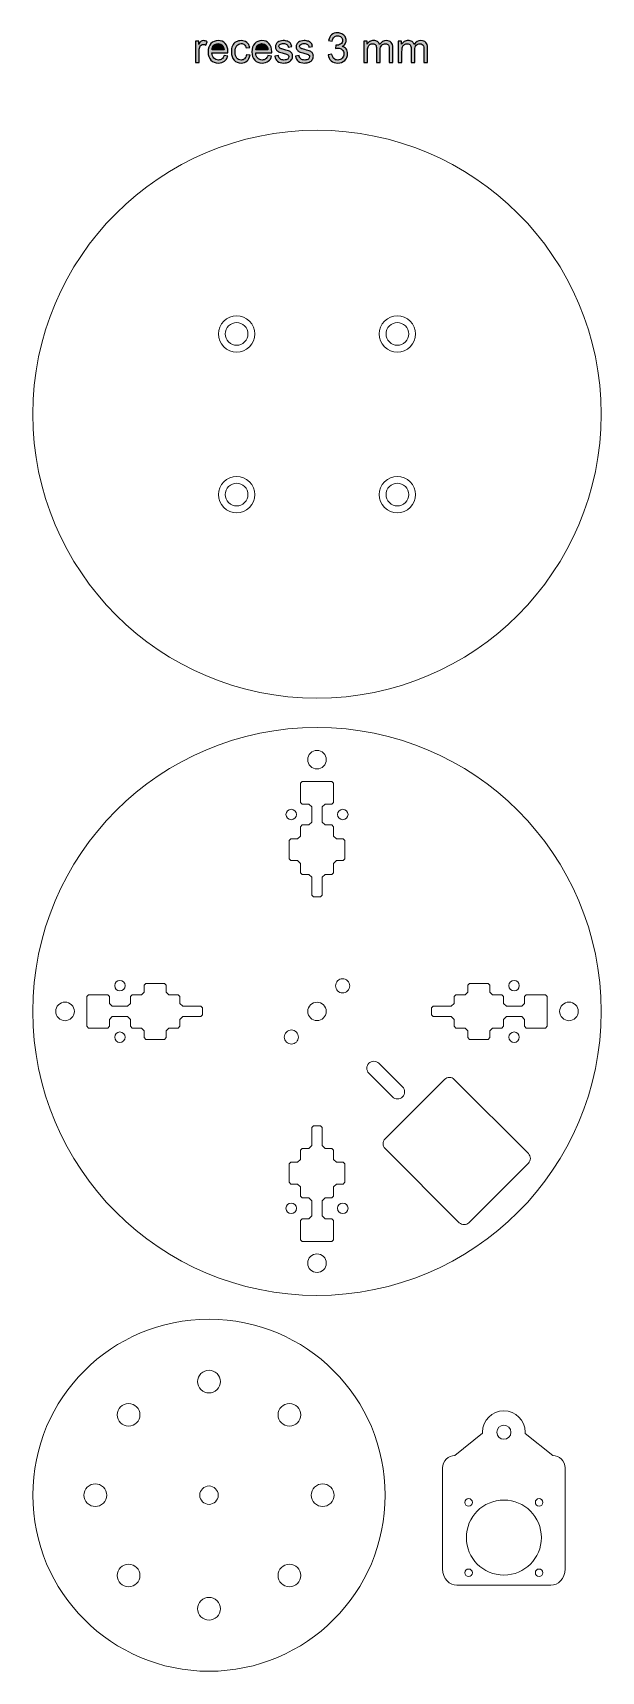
# Model space of a CAD drawing. Header units: centimetres. Extents: x -11.5 to 13.5, y -35.9 to 36.2.
import ezdxf

# ---------------------------------------------------------------- set-up
doc = ezdxf.new("R2010")
doc.units = ezdxf.units.CM
doc.header["$MEASUREMENT"] = 0
doc.layers.add('Layer 1', color=7, linetype='Continuous')

msp = doc.modelspace()

# ---------------------------------------------------------------- hatches: boundary and pattern name
at = {"layer": 'Layer 1', "true_color": 0xff0000}
h = msp.add_hatch(color=1, dxfattribs=at)
edge = h.paths.add_edge_path()
edge.add_spline(control_points=[(1.50972, 35.22614), (1.50972, 35.22614), (1.67021, 35.24803), (1.67021, 35.24803), (1.68875, 35.15684), (1.71975, 35.09118), (1.76382, 35.05106), (1.8079, 35.01094), (1.862, 34.99088), (1.92614, 34.99088), (2.00213, 34.99088), (2.06626, 35.01702), (2.11793, 35.0693), (2.16961, 35.12158), (2.19544, 35.18632), (2.19544, 35.26353), (2.19544, 35.33708), (2.17143, 35.39788), (2.1231, 35.4459), (2.07508, 35.49362), (2.01398, 35.51764), (1.93951, 35.51764), (1.90912, 35.51764), (1.87143, 35.51156), (1.82614, 35.4997), (1.82614, 35.4997), (1.84407, 35.64013), (1.84407, 35.64013), (1.85471, 35.63891), (1.86352, 35.63831), (1.86991, 35.63831), (1.9386, 35.63831), (2, 35.65624), (2.05502, 35.6918), (2.10973, 35.72737), (2.13708, 35.78208), (2.13708, 35.85594), (2.13708, 35.9146), (2.11702, 35.96324), (2.0772, 36.00184), (2.03739, 36.04044), (1.98602, 36.05959), (1.9231, 36.05959), (1.86048, 36.05959), (1.80851, 36.03983), (1.76686, 36.00032), (1.72522, 35.9608), (1.69847, 35.90153), (1.68662, 35.8225), (1.68662, 35.8225), (1.52613, 35.85168), (1.52613, 35.85168), (1.54589, 35.95928), (1.59027, 36.04287), (1.65987, 36.10214), (1.72917, 36.16142), (1.8158, 36.1909), (1.91915, 36.1909), (1.99027, 36.1909), (2.05593, 36.1757), (2.11581, 36.145), (2.17599, 36.11461), (2.22189, 36.07296), (2.2535, 36.02038), (2.28541, 35.96749), (2.30122, 35.91156), (2.30122, 35.85229), (2.30122, 35.79606), (2.28602, 35.74499), (2.25593, 35.69879), (2.22553, 35.65259), (2.18055, 35.61581), (2.12128, 35.58846), (2.19848, 35.57083), (2.25836, 35.53374), (2.30122, 35.47751), (2.34377, 35.42158), (2.36505, 35.35107), (2.36505, 35.26687), (2.36505, 35.15289), (2.32341, 35.05592), (2.24043, 34.97659), (2.15714, 34.89726), (2.05198, 34.85775), (1.92492, 34.85775), (1.81033, 34.85775), (1.71519, 34.89209), (1.63951, 34.96048), (1.56352, 35.02887), (1.52036, 35.11732), (1.50972, 35.22614)], knot_values=[0, 0, 0, 0, 0.03333333, 0.03333333, 0.03333333, 0.06666667, 0.06666667, 0.06666667, 0.1, 0.1, 0.1, 0.13333333, 0.13333333, 0.13333333, 0.16666667, 0.16666667, 0.16666667, 0.2, 0.2, 0.2, 0.23333333, 0.23333333, 0.23333333, 0.26666667, 0.26666667, 0.26666667, 0.3, 0.3, 0.3, 0.33333333, 0.33333333, 0.33333333, 0.36666667, 0.36666667, 0.36666667, 0.4, 0.4, 0.4, 0.43333333, 0.43333333, 0.43333333, 0.46666667, 0.46666667, 0.46666667, 0.5, 0.5, 0.5, 0.53333333, 0.53333333, 0.53333333, 0.56666667, 0.56666667, 0.56666667, 0.6, 0.6, 0.6, 0.63333333, 0.63333333, 0.63333333, 0.66666667, 0.66666667, 0.66666667, 0.7, 0.7, 0.7, 0.73333333, 0.73333333, 0.73333333, 0.76666667, 0.76666667, 0.76666667, 0.8, 0.8, 0.8, 0.83333333, 0.83333333, 0.83333333, 0.86666667, 0.86666667, 0.86666667, 0.9, 0.9, 0.9, 0.93333333, 0.93333333, 0.93333333, 0.96666667, 0.96666667, 0.96666667, 1, 1, 1, 1], degree=3, periodic=1)
h = msp.add_hatch(color=1, dxfattribs=at)
edge = h.paths.add_edge_path()
edge.add_spline(control_points=[(-4.32656, 34.87963), (-4.32656, 34.87963), (-4.32656, 35.82615), (-4.32656, 35.82615), (-4.32656, 35.82615), (-4.18248, 35.82615), (-4.18248, 35.82615), (-4.18248, 35.82615), (-4.18248, 35.68116), (-4.18248, 35.68116), (-4.1457, 35.74834), (-4.11166, 35.79272), (-4.08035, 35.81399), (-4.04904, 35.83557), (-4.0147, 35.84621), (-3.97731, 35.84621), (-3.92321, 35.84621), (-3.86819, 35.82919), (-3.81226, 35.79545), (-3.81226, 35.79545), (-3.86941, 35.64742), (-3.86941, 35.64742), (-3.90831, 35.66931), (-3.94722, 35.68025), (-3.98613, 35.68025), (-4.02108, 35.68025), (-4.05239, 35.66961), (-4.08005, 35.64864), (-4.10771, 35.62767), (-4.12747, 35.59849), (-4.13932, 35.5611), (-4.15725, 35.50426), (-4.16607, 35.44195), (-4.16607, 35.37417), (-4.16607, 35.37417), (-4.16607, 34.87963), (-4.16607, 34.87963), (-4.16607, 34.87963), (-4.32656, 34.87963), (-4.32656, 34.87963)], knot_values=[0, 0, 0, 0, 0.07692308, 0.07692308, 0.07692308, 0.15384615, 0.15384615, 0.15384615, 0.23076923, 0.23076923, 0.23076923, 0.30769231, 0.30769231, 0.30769231, 0.38461538, 0.38461538, 0.38461538, 0.46153846, 0.46153846, 0.46153846, 0.53846154, 0.53846154, 0.53846154, 0.61538462, 0.61538462, 0.61538462, 0.69230769, 0.69230769, 0.69230769, 0.76923077, 0.76923077, 0.76923077, 0.84615385, 0.84615385, 0.84615385, 0.92307692, 0.92307692, 0.92307692, 1, 1, 1, 1], degree=3, periodic=1)
h = msp.add_hatch(color=1, dxfattribs=at)
edge = h.paths.add_edge_path()
edge.add_spline(control_points=[(-3.07182, 35.18602), (-3.07182, 35.18602), (-2.90586, 35.16413), (-2.90586, 35.16413), (-2.9317, 35.06778), (-2.98002, 34.9927), (-3.05054, 34.93951), (-3.12106, 34.88632), (-3.21103, 34.85957), (-3.32076, 34.85957), (-3.45876, 34.85957), (-3.56818, 34.90212), (-3.64903, 34.98723), (-3.72989, 35.07203), (-3.77031, 35.19149), (-3.77031, 35.34499), (-3.77031, 35.50365), (-3.72958, 35.62706), (-3.64782, 35.7146), (-3.56605, 35.80244), (-3.45997, 35.84621), (-3.32957, 35.84621), (-3.20343, 35.84621), (-3.10039, 35.80335), (-3.02045, 35.71733), (-2.94051, 35.63131), (-2.90039, 35.51034), (-2.90039, 35.35441), (-2.90039, 35.34499), (-2.90069, 35.3307), (-2.9013, 35.31186), (-2.9013, 35.31186), (-3.60618, 35.31186), (-3.60618, 35.31186), (-3.6001, 35.20821), (-3.57092, 35.12857), (-3.51803, 35.07355), (-3.46544, 35.01854), (-3.39948, 34.99088), (-3.32076, 34.99088), (-3.2621, 34.99088), (-3.21194, 35.00638), (-3.17061, 35.03738), (-3.12896, 35.06839), (-3.09614, 35.11793), (-3.07182, 35.18602)], knot_values=[0, 0, 0, 0, 0.06666667, 0.06666667, 0.06666667, 0.13333333, 0.13333333, 0.13333333, 0.2, 0.2, 0.2, 0.26666667, 0.26666667, 0.26666667, 0.33333333, 0.33333333, 0.33333333, 0.4, 0.4, 0.4, 0.46666667, 0.46666667, 0.46666667, 0.53333333, 0.53333333, 0.53333333, 0.6, 0.6, 0.6, 0.66666667, 0.66666667, 0.66666667, 0.73333333, 0.73333333, 0.73333333, 0.8, 0.8, 0.8, 0.86666667, 0.86666667, 0.86666667, 0.93333333, 0.93333333, 0.93333333, 1, 1, 1, 1], degree=3, periodic=1)
h = msp.add_hatch(color=1, dxfattribs=at)
edge = h.paths.add_edge_path()
edge.add_spline(control_points=[(-3.59706, 35.44317), (-3.59706, 35.44317), (-3.07, 35.44317), (-3.07, 35.44317), (-3.07699, 35.5228), (-3.09735, 35.58238), (-3.13048, 35.6222), (-3.18124, 35.6839), (-3.24751, 35.7149), (-3.32866, 35.7149), (-3.40222, 35.7149), (-3.46392, 35.69028), (-3.51408, 35.64104), (-3.56393, 35.5918), (-3.59159, 35.52584), (-3.59706, 35.44317)], knot_values=[0, 0, 0, 0, 0.2, 0.2, 0.2, 0.4, 0.4, 0.4, 0.6, 0.6, 0.6, 0.8, 0.8, 0.8, 1, 1, 1, 1], degree=3, periodic=1)
h = msp.add_hatch(color=1, dxfattribs=at)
edge = h.paths.add_edge_path()
edge.add_spline(control_points=[(-2.08488, 35.22614), (-2.08488, 35.22614), (-1.92803, 35.20426), (-1.92803, 35.20426), (-1.94536, 35.09635), (-1.98913, 35.01216), (-2.05995, 34.95106), (-2.13077, 34.88996), (-2.21801, 34.85957), (-2.32105, 34.85957), (-2.45023, 34.85957), (-2.55418, 34.90182), (-2.63261, 34.98632), (-2.71133, 35.07082), (-2.75054, 35.19179), (-2.75054, 35.34924), (-2.75054, 35.45137), (-2.73352, 35.54043), (-2.69978, 35.61703), (-2.66604, 35.69332), (-2.61467, 35.75077), (-2.54537, 35.78876), (-2.47637, 35.82706), (-2.40129, 35.84621), (-2.31983, 35.84621), (-2.2174, 35.84621), (-2.1332, 35.82038), (-2.06816, 35.7684), (-2.00281, 35.71642), (-1.96086, 35.64256), (-1.94262, 35.54712), (-1.94262, 35.54712), (-2.09764, 35.52341), (-2.09764, 35.52341), (-2.11254, 35.58694), (-2.13868, 35.63466), (-2.17667, 35.66688), (-2.21436, 35.69879), (-2.25995, 35.7149), (-2.31345, 35.7149), (-2.3943, 35.7149), (-2.45996, 35.68603), (-2.51072, 35.62828), (-2.56118, 35.57022), (-2.5864, 35.47903), (-2.5864, 35.3538), (-2.5864, 35.22675), (-2.56209, 35.13465), (-2.51345, 35.0772), (-2.46452, 35.01975), (-2.40099, 34.99088), (-2.32287, 34.99088), (-2.25965, 34.99088), (-2.20707, 35.01003), (-2.16512, 35.04863), (-2.12287, 35.08693), (-2.09612, 35.1462), (-2.08488, 35.22614)], knot_values=[0, 0, 0, 0, 0.05263158, 0.05263158, 0.05263158, 0.10526316, 0.10526316, 0.10526316, 0.15789474, 0.15789474, 0.15789474, 0.21052632, 0.21052632, 0.21052632, 0.26315789, 0.26315789, 0.26315789, 0.31578947, 0.31578947, 0.31578947, 0.36842105, 0.36842105, 0.36842105, 0.42105263, 0.42105263, 0.42105263, 0.47368421, 0.47368421, 0.47368421, 0.52631579, 0.52631579, 0.52631579, 0.57894737, 0.57894737, 0.57894737, 0.63157895, 0.63157895, 0.63157895, 0.68421053, 0.68421053, 0.68421053, 0.73684211, 0.73684211, 0.73684211, 0.78947368, 0.78947368, 0.78947368, 0.84210526, 0.84210526, 0.84210526, 0.89473684, 0.89473684, 0.89473684, 0.94736842, 0.94736842, 0.94736842, 1, 1, 1, 1], degree=3, periodic=1)
h = msp.add_hatch(color=1, dxfattribs=at)
edge = h.paths.add_edge_path()
edge.add_spline(control_points=[(-1.14565, 35.18602), (-1.14565, 35.18602), (-0.97969, 35.16413), (-0.97969, 35.16413), (-1.00553, 35.06778), (-1.05385, 34.9927), (-1.12437, 34.93951), (-1.19489, 34.88632), (-1.28486, 34.85957), (-1.39459, 34.85957), (-1.53259, 34.85957), (-1.64201, 34.90212), (-1.72286, 34.98723), (-1.80372, 35.07203), (-1.84414, 35.19149), (-1.84414, 35.34499), (-1.84414, 35.50365), (-1.80341, 35.62706), (-1.72165, 35.7146), (-1.63988, 35.80244), (-1.5338, 35.84621), (-1.4034, 35.84621), (-1.27726, 35.84621), (-1.17422, 35.80335), (-1.09428, 35.71733), (-1.01434, 35.63131), (-0.97422, 35.51034), (-0.97422, 35.35441), (-0.97422, 35.34499), (-0.97452, 35.3307), (-0.97513, 35.31186), (-0.97513, 35.31186), (-1.68001, 35.31186), (-1.68001, 35.31186), (-1.67393, 35.20821), (-1.64475, 35.12857), (-1.59186, 35.07355), (-1.53927, 35.01854), (-1.47331, 34.99088), (-1.39459, 34.99088), (-1.33593, 34.99088), (-1.28577, 35.00638), (-1.24444, 35.03738), (-1.20279, 35.06839), (-1.16997, 35.11793), (-1.14565, 35.18602)], knot_values=[0, 0, 0, 0, 0.06666667, 0.06666667, 0.06666667, 0.13333333, 0.13333333, 0.13333333, 0.2, 0.2, 0.2, 0.26666667, 0.26666667, 0.26666667, 0.33333333, 0.33333333, 0.33333333, 0.4, 0.4, 0.4, 0.46666667, 0.46666667, 0.46666667, 0.53333333, 0.53333333, 0.53333333, 0.6, 0.6, 0.6, 0.66666667, 0.66666667, 0.66666667, 0.73333333, 0.73333333, 0.73333333, 0.8, 0.8, 0.8, 0.86666667, 0.86666667, 0.86666667, 0.93333333, 0.93333333, 0.93333333, 1, 1, 1, 1], degree=3, periodic=1)
h = msp.add_hatch(color=1, dxfattribs=at)
edge = h.paths.add_edge_path()
edge.add_spline(control_points=[(-1.67089, 35.44317), (-1.67089, 35.44317), (-1.14383, 35.44317), (-1.14383, 35.44317), (-1.15082, 35.5228), (-1.17118, 35.58238), (-1.20431, 35.6222), (-1.25507, 35.6839), (-1.32134, 35.7149), (-1.40249, 35.7149), (-1.47605, 35.7149), (-1.53775, 35.69028), (-1.58791, 35.64104), (-1.63776, 35.5918), (-1.66542, 35.52584), (-1.67089, 35.44317)], knot_values=[0, 0, 0, 0, 0.2, 0.2, 0.2, 0.4, 0.4, 0.4, 0.6, 0.6, 0.6, 0.8, 0.8, 0.8, 1, 1, 1, 1], degree=3, periodic=1)
h = msp.add_hatch(color=1, dxfattribs=at)
edge = h.paths.add_edge_path()
edge.add_spline(control_points=[(-0.84078, 35.16231), (-0.84078, 35.16231), (-0.68212, 35.18784), (-0.68212, 35.18784), (-0.6733, 35.12432), (-0.64838, 35.07568), (-0.60765, 35.04164), (-0.56692, 35.0079), (-0.50978, 34.99088), (-0.43683, 34.99088), (-0.36296, 34.99088), (-0.30825, 35.00577), (-0.27239, 35.03586), (-0.23682, 35.06565), (-0.21889, 35.10091), (-0.21889, 35.14134), (-0.21889, 35.17751), (-0.235, 35.20608), (-0.26691, 35.22675), (-0.28941, 35.24103), (-0.34412, 35.25897), (-0.43105, 35.28116), (-0.54838, 35.31064), (-0.62953, 35.33617), (-0.67513, 35.35775), (-0.72042, 35.37964), (-0.75476, 35.40943), (-0.77817, 35.44772), (-0.80157, 35.48572), (-0.81343, 35.52797), (-0.81343, 35.57417), (-0.81343, 35.61642), (-0.8037, 35.65533), (-0.78455, 35.69119), (-0.7651, 35.72706), (-0.73896, 35.75685), (-0.70583, 35.78056), (-0.6809, 35.79879), (-0.64686, 35.8143), (-0.604, 35.82706), (-0.56084, 35.83983), (-0.51494, 35.84621), (-0.4657, 35.84621), (-0.39154, 35.84621), (-0.32649, 35.83557), (-0.27056, 35.81399), (-0.21433, 35.79272), (-0.17299, 35.76354), (-0.14624, 35.72706), (-0.1198, 35.69028), (-0.10126, 35.64135), (-0.09123, 35.57995), (-0.09123, 35.57995), (-0.24807, 35.55806), (-0.24807, 35.55806), (-0.25506, 35.6073), (-0.27573, 35.6459), (-0.30977, 35.67356), (-0.34381, 35.70122), (-0.39184, 35.7149), (-0.45415, 35.7149), (-0.5274, 35.7149), (-0.57999, 35.70274), (-0.6113, 35.67843), (-0.6426, 35.65411), (-0.65841, 35.62554), (-0.65841, 35.59302), (-0.65841, 35.57235), (-0.65203, 35.5535), (-0.63896, 35.53678), (-0.62589, 35.51976), (-0.60552, 35.50548), (-0.57756, 35.49423), (-0.56145, 35.48815), (-0.51464, 35.47447), (-0.43622, 35.4532), (-0.32315, 35.4231), (-0.24412, 35.39818), (-0.19913, 35.37903), (-0.15415, 35.35988), (-0.11889, 35.33161), (-0.09335, 35.29514), (-0.06752, 35.25836), (-0.05475, 35.21277), (-0.05475, 35.15805), (-0.05475, 35.10486), (-0.07025, 35.05471), (-0.10156, 35.0076), (-0.13287, 34.96048), (-0.17785, 34.92401), (-0.23652, 34.89817), (-0.29549, 34.87234), (-0.36205, 34.85957), (-0.43622, 34.85957), (-0.55902, 34.85957), (-0.65294, 34.8851), (-0.71738, 34.93586), (-0.78182, 34.98693), (-0.82285, 35.06231), (-0.84078, 35.16231)], knot_values=[0, 0, 0, 0, 0.03030303, 0.03030303, 0.03030303, 0.06060606, 0.06060606, 0.06060606, 0.09090909, 0.09090909, 0.09090909, 0.12121212, 0.12121212, 0.12121212, 0.15151515, 0.15151515, 0.15151515, 0.18181818, 0.18181818, 0.18181818, 0.21212121, 0.21212121, 0.21212121, 0.24242424, 0.24242424, 0.24242424, 0.27272727, 0.27272727, 0.27272727, 0.3030303, 0.3030303, 0.3030303, 0.33333333, 0.33333333, 0.33333333, 0.36363636, 0.36363636, 0.36363636, 0.39393939, 0.39393939, 0.39393939, 0.42424242, 0.42424242, 0.42424242, 0.45454545, 0.45454545, 0.45454545, 0.48484848, 0.48484848, 0.48484848, 0.51515152, 0.51515152, 0.51515152, 0.54545455, 0.54545455, 0.54545455, 0.57575758, 0.57575758, 0.57575758, 0.60606061, 0.60606061, 0.60606061, 0.63636364, 0.63636364, 0.63636364, 0.66666667, 0.66666667, 0.66666667, 0.6969697, 0.6969697, 0.6969697, 0.72727273, 0.72727273, 0.72727273, 0.75757576, 0.75757576, 0.75757576, 0.78787879, 0.78787879, 0.78787879, 0.81818182, 0.81818182, 0.81818182, 0.84848485, 0.84848485, 0.84848485, 0.87878788, 0.87878788, 0.87878788, 0.90909091, 0.90909091, 0.90909091, 0.93939394, 0.93939394, 0.93939394, 0.96969697, 0.96969697, 0.96969697, 1, 1, 1, 1], degree=3, periodic=1)
h = msp.add_hatch(color=1, dxfattribs=at)
edge = h.paths.add_edge_path()
edge.add_spline(control_points=[(0.07109, 35.16231), (0.07109, 35.16231), (0.22975, 35.18784), (0.22975, 35.18784), (0.23857, 35.12432), (0.26349, 35.07568), (0.30422, 35.04164), (0.34495, 35.0079), (0.40209, 34.99088), (0.47504, 34.99088), (0.54891, 34.99088), (0.60362, 35.00577), (0.63948, 35.03586), (0.67505, 35.06565), (0.69298, 35.10091), (0.69298, 35.14134), (0.69298, 35.17751), (0.67687, 35.20608), (0.64496, 35.22675), (0.62246, 35.24103), (0.56775, 35.25897), (0.48082, 35.28116), (0.36349, 35.31064), (0.28234, 35.33617), (0.23674, 35.35775), (0.19145, 35.37964), (0.15711, 35.40943), (0.1337, 35.44772), (0.1103, 35.48572), (0.09844, 35.52797), (0.09844, 35.57417), (0.09844, 35.61642), (0.10817, 35.65533), (0.12732, 35.69119), (0.14677, 35.72706), (0.17291, 35.75685), (0.20604, 35.78056), (0.23097, 35.79879), (0.26501, 35.8143), (0.30787, 35.82706), (0.35103, 35.83983), (0.39693, 35.84621), (0.44617, 35.84621), (0.52033, 35.84621), (0.58538, 35.83557), (0.64131, 35.81399), (0.69754, 35.79272), (0.73888, 35.76354), (0.76563, 35.72706), (0.79207, 35.69028), (0.81061, 35.64135), (0.82064, 35.57995), (0.82064, 35.57995), (0.6638, 35.55806), (0.6638, 35.55806), (0.65681, 35.6073), (0.63614, 35.6459), (0.6021, 35.67356), (0.56806, 35.70122), (0.52003, 35.7149), (0.45772, 35.7149), (0.38447, 35.7149), (0.33188, 35.70274), (0.30057, 35.67843), (0.26927, 35.65411), (0.25346, 35.62554), (0.25346, 35.59302), (0.25346, 35.57235), (0.25984, 35.5535), (0.27291, 35.53678), (0.28598, 35.51976), (0.30635, 35.50548), (0.33431, 35.49423), (0.35042, 35.48815), (0.39723, 35.47447), (0.47565, 35.4532), (0.58872, 35.4231), (0.66775, 35.39818), (0.71274, 35.37903), (0.75772, 35.35988), (0.79298, 35.33161), (0.81852, 35.29514), (0.84435, 35.25836), (0.85712, 35.21277), (0.85712, 35.15805), (0.85712, 35.10486), (0.84162, 35.05471), (0.81031, 35.0076), (0.779, 34.96048), (0.73402, 34.92401), (0.67535, 34.89817), (0.61638, 34.87234), (0.54982, 34.85957), (0.47565, 34.85957), (0.35285, 34.85957), (0.25893, 34.8851), (0.19449, 34.93586), (0.13005, 34.98693), (0.08902, 35.06231), (0.07109, 35.16231)], knot_values=[0, 0, 0, 0, 0.03030303, 0.03030303, 0.03030303, 0.06060606, 0.06060606, 0.06060606, 0.09090909, 0.09090909, 0.09090909, 0.12121212, 0.12121212, 0.12121212, 0.15151515, 0.15151515, 0.15151515, 0.18181818, 0.18181818, 0.18181818, 0.21212121, 0.21212121, 0.21212121, 0.24242424, 0.24242424, 0.24242424, 0.27272727, 0.27272727, 0.27272727, 0.3030303, 0.3030303, 0.3030303, 0.33333333, 0.33333333, 0.33333333, 0.36363636, 0.36363636, 0.36363636, 0.39393939, 0.39393939, 0.39393939, 0.42424242, 0.42424242, 0.42424242, 0.45454545, 0.45454545, 0.45454545, 0.48484848, 0.48484848, 0.48484848, 0.51515152, 0.51515152, 0.51515152, 0.54545455, 0.54545455, 0.54545455, 0.57575758, 0.57575758, 0.57575758, 0.60606061, 0.60606061, 0.60606061, 0.63636364, 0.63636364, 0.63636364, 0.66666667, 0.66666667, 0.66666667, 0.6969697, 0.6969697, 0.6969697, 0.72727273, 0.72727273, 0.72727273, 0.75757576, 0.75757576, 0.75757576, 0.78787879, 0.78787879, 0.78787879, 0.81818182, 0.81818182, 0.81818182, 0.84848485, 0.84848485, 0.84848485, 0.87878788, 0.87878788, 0.87878788, 0.90909091, 0.90909091, 0.90909091, 0.93939394, 0.93939394, 0.93939394, 0.96969697, 0.96969697, 0.96969697, 1, 1, 1, 1], degree=3, periodic=1)
h = msp.add_hatch(color=1, dxfattribs=at)
edge = h.paths.add_edge_path()
edge.add_spline(control_points=[(3.07449, 34.87963), (3.07449, 34.87963), (3.07449, 35.82615), (3.07449, 35.82615), (3.07449, 35.82615), (3.21856, 35.82615), (3.21856, 35.82615), (3.21856, 35.82615), (3.21856, 35.69241), (3.21856, 35.69241), (3.24805, 35.73861), (3.28756, 35.776), (3.3368, 35.80396), (3.38604, 35.83223), (3.44197, 35.84621), (3.50489, 35.84621), (3.5748, 35.84621), (3.63225, 35.83162), (3.67693, 35.80275), (3.72161, 35.77357), (3.75322, 35.73314), (3.77146, 35.68086), (3.84684, 35.7912), (3.94441, 35.84621), (4.06478, 35.84621), (4.159, 35.84621), (4.23165, 35.82038), (4.28211, 35.7684), (4.33287, 35.71642), (4.3584, 35.63648), (4.3584, 35.52858), (4.3584, 35.52858), (4.3584, 34.87963), (4.3584, 34.87963), (4.3584, 34.87963), (4.19791, 34.87963), (4.19791, 34.87963), (4.19791, 34.87963), (4.19791, 35.47539), (4.19791, 35.47539), (4.19791, 35.53922), (4.19244, 35.58542), (4.1821, 35.61369), (4.17177, 35.64195), (4.15293, 35.66445), (4.12526, 35.68177), (4.09791, 35.6991), (4.06569, 35.70761), (4.02891, 35.70761), (3.96204, 35.70761), (3.90672, 35.68542), (3.86265, 35.64135), (3.81857, 35.59697), (3.79669, 35.52615), (3.79669, 35.42888), (3.79669, 35.42888), (3.79669, 34.87963), (3.79669, 34.87963), (3.79669, 34.87963), (3.6362, 34.87963), (3.6362, 34.87963), (3.6362, 34.87963), (3.6362, 35.49393), (3.6362, 35.49393), (3.6362, 35.56505), (3.62313, 35.61855), (3.59699, 35.65411), (3.57085, 35.68967), (3.52799, 35.70761), (3.46872, 35.70761), (3.42373, 35.70761), (3.38209, 35.69575), (3.34379, 35.67204), (3.30549, 35.64834), (3.27783, 35.61369), (3.26051, 35.56779), (3.24349, 35.52219), (3.23498, 35.45624), (3.23498, 35.37022), (3.23498, 35.37022), (3.23498, 34.87963), (3.23498, 34.87963), (3.23498, 34.87963), (3.07449, 34.87963), (3.07449, 34.87963)], knot_values=[0, 0, 0, 0, 0.03571429, 0.03571429, 0.03571429, 0.07142857, 0.07142857, 0.07142857, 0.10714286, 0.10714286, 0.10714286, 0.14285714, 0.14285714, 0.14285714, 0.17857143, 0.17857143, 0.17857143, 0.21428571, 0.21428571, 0.21428571, 0.25, 0.25, 0.25, 0.28571429, 0.28571429, 0.28571429, 0.32142857, 0.32142857, 0.32142857, 0.35714286, 0.35714286, 0.35714286, 0.39285714, 0.39285714, 0.39285714, 0.42857143, 0.42857143, 0.42857143, 0.46428571, 0.46428571, 0.46428571, 0.5, 0.5, 0.5, 0.53571429, 0.53571429, 0.53571429, 0.57142857, 0.57142857, 0.57142857, 0.60714286, 0.60714286, 0.60714286, 0.64285714, 0.64285714, 0.64285714, 0.67857143, 0.67857143, 0.67857143, 0.71428571, 0.71428571, 0.71428571, 0.75, 0.75, 0.75, 0.78571429, 0.78571429, 0.78571429, 0.82142857, 0.82142857, 0.82142857, 0.85714286, 0.85714286, 0.85714286, 0.89285714, 0.89285714, 0.89285714, 0.92857143, 0.92857143, 0.92857143, 0.96428571, 0.96428571, 0.96428571, 1, 1, 1, 1], degree=3, periodic=1)
h = msp.add_hatch(color=1, dxfattribs=at)
edge = h.paths.add_edge_path()
edge.add_spline(control_points=[(4.59367, 34.87963), (4.59367, 34.87963), (4.59367, 35.82615), (4.59367, 35.82615), (4.59367, 35.82615), (4.73774, 35.82615), (4.73774, 35.82615), (4.73774, 35.82615), (4.73774, 35.69241), (4.73774, 35.69241), (4.76723, 35.73861), (4.80674, 35.776), (4.85598, 35.80396), (4.90522, 35.83223), (4.96115, 35.84621), (5.02407, 35.84621), (5.09398, 35.84621), (5.15143, 35.83162), (5.19611, 35.80275), (5.24079, 35.77357), (5.2724, 35.73314), (5.29064, 35.68086), (5.36602, 35.7912), (5.46359, 35.84621), (5.58396, 35.84621), (5.67818, 35.84621), (5.75083, 35.82038), (5.80129, 35.7684), (5.85205, 35.71642), (5.87758, 35.63648), (5.87758, 35.52858), (5.87758, 35.52858), (5.87758, 34.87963), (5.87758, 34.87963), (5.87758, 34.87963), (5.71709, 34.87963), (5.71709, 34.87963), (5.71709, 34.87963), (5.71709, 35.47539), (5.71709, 35.47539), (5.71709, 35.53922), (5.71162, 35.58542), (5.70128, 35.61369), (5.69095, 35.64195), (5.67211, 35.66445), (5.64444, 35.68177), (5.61709, 35.6991), (5.58487, 35.70761), (5.54809, 35.70761), (5.48122, 35.70761), (5.4259, 35.68542), (5.38183, 35.64135), (5.33775, 35.59697), (5.31587, 35.52615), (5.31587, 35.42888), (5.31587, 35.42888), (5.31587, 34.87963), (5.31587, 34.87963), (5.31587, 34.87963), (5.15538, 34.87963), (5.15538, 34.87963), (5.15538, 34.87963), (5.15538, 35.49393), (5.15538, 35.49393), (5.15538, 35.56505), (5.14231, 35.61855), (5.11617, 35.65411), (5.09003, 35.68967), (5.04717, 35.70761), (4.9879, 35.70761), (4.94291, 35.70761), (4.90127, 35.69575), (4.86297, 35.67204), (4.82467, 35.64834), (4.79701, 35.61369), (4.77969, 35.56779), (4.76267, 35.52219), (4.75416, 35.45624), (4.75416, 35.37022), (4.75416, 35.37022), (4.75416, 34.87963), (4.75416, 34.87963), (4.75416, 34.87963), (4.59367, 34.87963), (4.59367, 34.87963)], knot_values=[0, 0, 0, 0, 0.03571429, 0.03571429, 0.03571429, 0.07142857, 0.07142857, 0.07142857, 0.10714286, 0.10714286, 0.10714286, 0.14285714, 0.14285714, 0.14285714, 0.17857143, 0.17857143, 0.17857143, 0.21428571, 0.21428571, 0.21428571, 0.25, 0.25, 0.25, 0.28571429, 0.28571429, 0.28571429, 0.32142857, 0.32142857, 0.32142857, 0.35714286, 0.35714286, 0.35714286, 0.39285714, 0.39285714, 0.39285714, 0.42857143, 0.42857143, 0.42857143, 0.46428571, 0.46428571, 0.46428571, 0.5, 0.5, 0.5, 0.53571429, 0.53571429, 0.53571429, 0.57142857, 0.57142857, 0.57142857, 0.60714286, 0.60714286, 0.60714286, 0.64285714, 0.64285714, 0.64285714, 0.67857143, 0.67857143, 0.67857143, 0.71428571, 0.71428571, 0.71428571, 0.75, 0.75, 0.75, 0.78571429, 0.78571429, 0.78571429, 0.82142857, 0.82142857, 0.82142857, 0.85714286, 0.85714286, 0.85714286, 0.89285714, 0.89285714, 0.89285714, 0.92857143, 0.92857143, 0.92857143, 0.96428571, 0.96428571, 0.96428571, 1, 1, 1, 1], degree=3, periodic=1)

# ---------------------------------------------------------------- linework, layer by layer
at = {"layer": 'Layer 1', "lineweight": 9}
for centre, major_axis in [((1.01693, 19.39872), (0, 12.5)), ((1.01693, -6.89052), (0, 12.5)), ((-3.73307, -28.1862), (0, 7.75))]:
    msp.add_ellipse(centre, major_axis=major_axis, ratio=1, dxfattribs=at)
at = {"layer": 'Layer 1', "color": 1}
for points, knots in [([(1.50972, 35.22614), (1.50972, 35.22614), (1.67021, 35.24803), (1.67021, 35.24803), (1.68875, 35.15684), (1.71975, 35.09118), (1.76382, 35.05106), (1.8079, 35.01094), (1.862, 34.99088), (1.92614, 34.99088), (2.00213, 34.99088), (2.06626, 35.01702), (2.11793, 35.0693), (2.16961, 35.12158), (2.19544, 35.18632), (2.19544, 35.26353), (2.19544, 35.33708), (2.17143, 35.39788), (2.1231, 35.4459), (2.07508, 35.49362), (2.01398, 35.51764), (1.93951, 35.51764), (1.90912, 35.51764), (1.87143, 35.51156), (1.82614, 35.4997), (1.82614, 35.4997), (1.84407, 35.64013), (1.84407, 35.64013), (1.85471, 35.63891), (1.86352, 35.63831), (1.86991, 35.63831), (1.9386, 35.63831), (2, 35.65624), (2.05502, 35.6918), (2.10973, 35.72737), (2.13708, 35.78208), (2.13708, 35.85594), (2.13708, 35.9146), (2.11702, 35.96324), (2.0772, 36.00184), (2.03739, 36.04044), (1.98602, 36.05959), (1.9231, 36.05959), (1.86048, 36.05959), (1.80851, 36.03983), (1.76686, 36.00032), (1.72522, 35.9608), (1.69847, 35.90153), (1.68662, 35.8225), (1.68662, 35.8225), (1.52613, 35.85168), (1.52613, 35.85168), (1.54589, 35.95928), (1.59027, 36.04287), (1.65987, 36.10214), (1.72917, 36.16142), (1.8158, 36.1909), (1.91915, 36.1909), (1.99027, 36.1909), (2.05593, 36.1757), (2.11581, 36.145), (2.17599, 36.11461), (2.22189, 36.07296), (2.2535, 36.02038), (2.28541, 35.96749), (2.30122, 35.91156), (2.30122, 35.85229), (2.30122, 35.79606), (2.28602, 35.74499), (2.25593, 35.69879), (2.22553, 35.65259), (2.18055, 35.61581), (2.12128, 35.58846), (2.19848, 35.57083), (2.25836, 35.53374), (2.30122, 35.47751), (2.34377, 35.42158), (2.36505, 35.35107), (2.36505, 35.26687), (2.36505, 35.15289), (2.32341, 35.05592), (2.24043, 34.97659), (2.15714, 34.89726), (2.05198, 34.85775), (1.92492, 34.85775), (1.81033, 34.85775), (1.71519, 34.89209), (1.63951, 34.96048), (1.56352, 35.02887), (1.52036, 35.11732), (1.50972, 35.22614)], [0, 0, 0, 0, 0.03333333, 0.03333333, 0.03333333, 0.06666667, 0.06666667, 0.06666667, 0.1, 0.1, 0.1, 0.13333333, 0.13333333, 0.13333333, 0.16666667, 0.16666667, 0.16666667, 0.2, 0.2, 0.2, 0.23333333, 0.23333333, 0.23333333, 0.26666667, 0.26666667, 0.26666667, 0.3, 0.3, 0.3, 0.33333333, 0.33333333, 0.33333333, 0.36666667, 0.36666667, 0.36666667, 0.4, 0.4, 0.4, 0.43333333, 0.43333333, 0.43333333, 0.46666667, 0.46666667, 0.46666667, 0.5, 0.5, 0.5, 0.53333333, 0.53333333, 0.53333333, 0.56666667, 0.56666667, 0.56666667, 0.6, 0.6, 0.6, 0.63333333, 0.63333333, 0.63333333, 0.66666667, 0.66666667, 0.66666667, 0.7, 0.7, 0.7, 0.73333333, 0.73333333, 0.73333333, 0.76666667, 0.76666667, 0.76666667, 0.8, 0.8, 0.8, 0.83333333, 0.83333333, 0.83333333, 0.86666667, 0.86666667, 0.86666667, 0.9, 0.9, 0.9, 0.93333333, 0.93333333, 0.93333333, 0.96666667, 0.96666667, 0.96666667, 1, 1, 1, 1]), ([(-4.32656, 34.87963), (-4.32656, 34.87963), (-4.32656, 35.82615), (-4.32656, 35.82615), (-4.32656, 35.82615), (-4.18248, 35.82615), (-4.18248, 35.82615), (-4.18248, 35.82615), (-4.18248, 35.68116), (-4.18248, 35.68116), (-4.1457, 35.74834), (-4.11166, 35.79272), (-4.08035, 35.81399), (-4.04904, 35.83557), (-4.0147, 35.84621), (-3.97731, 35.84621), (-3.92321, 35.84621), (-3.86819, 35.82919), (-3.81226, 35.79545), (-3.81226, 35.79545), (-3.86941, 35.64742), (-3.86941, 35.64742), (-3.90831, 35.66931), (-3.94722, 35.68025), (-3.98613, 35.68025), (-4.02108, 35.68025), (-4.05239, 35.66961), (-4.08005, 35.64864), (-4.10771, 35.62767), (-4.12747, 35.59849), (-4.13932, 35.5611), (-4.15725, 35.50426), (-4.16607, 35.44195), (-4.16607, 35.37417), (-4.16607, 35.37417), (-4.16607, 34.87963), (-4.16607, 34.87963), (-4.16607, 34.87963), (-4.32656, 34.87963), (-4.32656, 34.87963)], [0, 0, 0, 0, 0.07692308, 0.07692308, 0.07692308, 0.15384615, 0.15384615, 0.15384615, 0.23076923, 0.23076923, 0.23076923, 0.30769231, 0.30769231, 0.30769231, 0.38461538, 0.38461538, 0.38461538, 0.46153846, 0.46153846, 0.46153846, 0.53846154, 0.53846154, 0.53846154, 0.61538462, 0.61538462, 0.61538462, 0.69230769, 0.69230769, 0.69230769, 0.76923077, 0.76923077, 0.76923077, 0.84615385, 0.84615385, 0.84615385, 0.92307692, 0.92307692, 0.92307692, 1, 1, 1, 1]), ([(-3.07182, 35.18602), (-3.07182, 35.18602), (-2.90586, 35.16413), (-2.90586, 35.16413), (-2.9317, 35.06778), (-2.98002, 34.9927), (-3.05054, 34.93951), (-3.12106, 34.88632), (-3.21103, 34.85957), (-3.32076, 34.85957), (-3.45876, 34.85957), (-3.56818, 34.90212), (-3.64903, 34.98723), (-3.72989, 35.07203), (-3.77031, 35.19149), (-3.77031, 35.34499), (-3.77031, 35.50365), (-3.72958, 35.62706), (-3.64782, 35.7146), (-3.56605, 35.80244), (-3.45997, 35.84621), (-3.32957, 35.84621), (-3.20343, 35.84621), (-3.10039, 35.80335), (-3.02045, 35.71733), (-2.94051, 35.63131), (-2.90039, 35.51034), (-2.90039, 35.35441), (-2.90039, 35.34499), (-2.90069, 35.3307), (-2.9013, 35.31186), (-2.9013, 35.31186), (-3.60618, 35.31186), (-3.60618, 35.31186), (-3.6001, 35.20821), (-3.57092, 35.12857), (-3.51803, 35.07355), (-3.46544, 35.01854), (-3.39948, 34.99088), (-3.32076, 34.99088), (-3.2621, 34.99088), (-3.21194, 35.00638), (-3.17061, 35.03738), (-3.12896, 35.06839), (-3.09614, 35.11793), (-3.07182, 35.18602)], [0, 0, 0, 0, 0.06666667, 0.06666667, 0.06666667, 0.13333333, 0.13333333, 0.13333333, 0.2, 0.2, 0.2, 0.26666667, 0.26666667, 0.26666667, 0.33333333, 0.33333333, 0.33333333, 0.4, 0.4, 0.4, 0.46666667, 0.46666667, 0.46666667, 0.53333333, 0.53333333, 0.53333333, 0.6, 0.6, 0.6, 0.66666667, 0.66666667, 0.66666667, 0.73333333, 0.73333333, 0.73333333, 0.8, 0.8, 0.8, 0.86666667, 0.86666667, 0.86666667, 0.93333333, 0.93333333, 0.93333333, 1, 1, 1, 1]), ([(-3.59706, 35.44317), (-3.59706, 35.44317), (-3.07, 35.44317), (-3.07, 35.44317), (-3.07699, 35.5228), (-3.09735, 35.58238), (-3.13048, 35.6222), (-3.18124, 35.6839), (-3.24751, 35.7149), (-3.32866, 35.7149), (-3.40222, 35.7149), (-3.46392, 35.69028), (-3.51408, 35.64104), (-3.56393, 35.5918), (-3.59159, 35.52584), (-3.59706, 35.44317)], [0, 0, 0, 0, 0.2, 0.2, 0.2, 0.4, 0.4, 0.4, 0.6, 0.6, 0.6, 0.8, 0.8, 0.8, 1, 1, 1, 1]), ([(-2.08488, 35.22614), (-2.08488, 35.22614), (-1.92803, 35.20426), (-1.92803, 35.20426), (-1.94536, 35.09635), (-1.98913, 35.01216), (-2.05995, 34.95106), (-2.13077, 34.88996), (-2.21801, 34.85957), (-2.32105, 34.85957), (-2.45023, 34.85957), (-2.55418, 34.90182), (-2.63261, 34.98632), (-2.71133, 35.07082), (-2.75054, 35.19179), (-2.75054, 35.34924), (-2.75054, 35.45137), (-2.73352, 35.54043), (-2.69978, 35.61703), (-2.66604, 35.69332), (-2.61467, 35.75077), (-2.54537, 35.78876), (-2.47637, 35.82706), (-2.40129, 35.84621), (-2.31983, 35.84621), (-2.2174, 35.84621), (-2.1332, 35.82038), (-2.06816, 35.7684), (-2.00281, 35.71642), (-1.96086, 35.64256), (-1.94262, 35.54712), (-1.94262, 35.54712), (-2.09764, 35.52341), (-2.09764, 35.52341), (-2.11254, 35.58694), (-2.13868, 35.63466), (-2.17667, 35.66688), (-2.21436, 35.69879), (-2.25995, 35.7149), (-2.31345, 35.7149), (-2.3943, 35.7149), (-2.45996, 35.68603), (-2.51072, 35.62828), (-2.56118, 35.57022), (-2.5864, 35.47903), (-2.5864, 35.3538), (-2.5864, 35.22675), (-2.56209, 35.13465), (-2.51345, 35.0772), (-2.46452, 35.01975), (-2.40099, 34.99088), (-2.32287, 34.99088), (-2.25965, 34.99088), (-2.20707, 35.01003), (-2.16512, 35.04863), (-2.12287, 35.08693), (-2.09612, 35.1462), (-2.08488, 35.22614)], [0, 0, 0, 0, 0.05263158, 0.05263158, 0.05263158, 0.10526316, 0.10526316, 0.10526316, 0.15789474, 0.15789474, 0.15789474, 0.21052632, 0.21052632, 0.21052632, 0.26315789, 0.26315789, 0.26315789, 0.31578947, 0.31578947, 0.31578947, 0.36842105, 0.36842105, 0.36842105, 0.42105263, 0.42105263, 0.42105263, 0.47368421, 0.47368421, 0.47368421, 0.52631579, 0.52631579, 0.52631579, 0.57894737, 0.57894737, 0.57894737, 0.63157895, 0.63157895, 0.63157895, 0.68421053, 0.68421053, 0.68421053, 0.73684211, 0.73684211, 0.73684211, 0.78947368, 0.78947368, 0.78947368, 0.84210526, 0.84210526, 0.84210526, 0.89473684, 0.89473684, 0.89473684, 0.94736842, 0.94736842, 0.94736842, 1, 1, 1, 1]), ([(-1.14565, 35.18602), (-1.14565, 35.18602), (-0.97969, 35.16413), (-0.97969, 35.16413), (-1.00553, 35.06778), (-1.05385, 34.9927), (-1.12437, 34.93951), (-1.19489, 34.88632), (-1.28486, 34.85957), (-1.39459, 34.85957), (-1.53259, 34.85957), (-1.64201, 34.90212), (-1.72286, 34.98723), (-1.80372, 35.07203), (-1.84414, 35.19149), (-1.84414, 35.34499), (-1.84414, 35.50365), (-1.80341, 35.62706), (-1.72165, 35.7146), (-1.63988, 35.80244), (-1.5338, 35.84621), (-1.4034, 35.84621), (-1.27726, 35.84621), (-1.17422, 35.80335), (-1.09428, 35.71733), (-1.01434, 35.63131), (-0.97422, 35.51034), (-0.97422, 35.35441), (-0.97422, 35.34499), (-0.97452, 35.3307), (-0.97513, 35.31186), (-0.97513, 35.31186), (-1.68001, 35.31186), (-1.68001, 35.31186), (-1.67393, 35.20821), (-1.64475, 35.12857), (-1.59186, 35.07355), (-1.53927, 35.01854), (-1.47331, 34.99088), (-1.39459, 34.99088), (-1.33593, 34.99088), (-1.28577, 35.00638), (-1.24444, 35.03738), (-1.20279, 35.06839), (-1.16997, 35.11793), (-1.14565, 35.18602)], [0, 0, 0, 0, 0.06666667, 0.06666667, 0.06666667, 0.13333333, 0.13333333, 0.13333333, 0.2, 0.2, 0.2, 0.26666667, 0.26666667, 0.26666667, 0.33333333, 0.33333333, 0.33333333, 0.4, 0.4, 0.4, 0.46666667, 0.46666667, 0.46666667, 0.53333333, 0.53333333, 0.53333333, 0.6, 0.6, 0.6, 0.66666667, 0.66666667, 0.66666667, 0.73333333, 0.73333333, 0.73333333, 0.8, 0.8, 0.8, 0.86666667, 0.86666667, 0.86666667, 0.93333333, 0.93333333, 0.93333333, 1, 1, 1, 1]), ([(-1.67089, 35.44317), (-1.67089, 35.44317), (-1.14383, 35.44317), (-1.14383, 35.44317), (-1.15082, 35.5228), (-1.17118, 35.58238), (-1.20431, 35.6222), (-1.25507, 35.6839), (-1.32134, 35.7149), (-1.40249, 35.7149), (-1.47605, 35.7149), (-1.53775, 35.69028), (-1.58791, 35.64104), (-1.63776, 35.5918), (-1.66542, 35.52584), (-1.67089, 35.44317)], [0, 0, 0, 0, 0.2, 0.2, 0.2, 0.4, 0.4, 0.4, 0.6, 0.6, 0.6, 0.8, 0.8, 0.8, 1, 1, 1, 1]), ([(-0.84078, 35.16231), (-0.84078, 35.16231), (-0.68212, 35.18784), (-0.68212, 35.18784), (-0.6733, 35.12432), (-0.64838, 35.07568), (-0.60765, 35.04164), (-0.56692, 35.0079), (-0.50978, 34.99088), (-0.43683, 34.99088), (-0.36296, 34.99088), (-0.30825, 35.00577), (-0.27239, 35.03586), (-0.23682, 35.06565), (-0.21889, 35.10091), (-0.21889, 35.14134), (-0.21889, 35.17751), (-0.235, 35.20608), (-0.26691, 35.22675), (-0.28941, 35.24103), (-0.34412, 35.25897), (-0.43105, 35.28116), (-0.54838, 35.31064), (-0.62953, 35.33617), (-0.67513, 35.35775), (-0.72042, 35.37964), (-0.75476, 35.40943), (-0.77817, 35.44772), (-0.80157, 35.48572), (-0.81343, 35.52797), (-0.81343, 35.57417), (-0.81343, 35.61642), (-0.8037, 35.65533), (-0.78455, 35.69119), (-0.7651, 35.72706), (-0.73896, 35.75685), (-0.70583, 35.78056), (-0.6809, 35.79879), (-0.64686, 35.8143), (-0.604, 35.82706), (-0.56084, 35.83983), (-0.51494, 35.84621), (-0.4657, 35.84621), (-0.39154, 35.84621), (-0.32649, 35.83557), (-0.27056, 35.81399), (-0.21433, 35.79272), (-0.17299, 35.76354), (-0.14624, 35.72706), (-0.1198, 35.69028), (-0.10126, 35.64135), (-0.09123, 35.57995), (-0.09123, 35.57995), (-0.24807, 35.55806), (-0.24807, 35.55806), (-0.25506, 35.6073), (-0.27573, 35.6459), (-0.30977, 35.67356), (-0.34381, 35.70122), (-0.39184, 35.7149), (-0.45415, 35.7149), (-0.5274, 35.7149), (-0.57999, 35.70274), (-0.6113, 35.67843), (-0.6426, 35.65411), (-0.65841, 35.62554), (-0.65841, 35.59302), (-0.65841, 35.57235), (-0.65203, 35.5535), (-0.63896, 35.53678), (-0.62589, 35.51976), (-0.60552, 35.50548), (-0.57756, 35.49423), (-0.56145, 35.48815), (-0.51464, 35.47447), (-0.43622, 35.4532), (-0.32315, 35.4231), (-0.24412, 35.39818), (-0.19913, 35.37903), (-0.15415, 35.35988), (-0.11889, 35.33161), (-0.09335, 35.29514), (-0.06752, 35.25836), (-0.05475, 35.21277), (-0.05475, 35.15805), (-0.05475, 35.10486), (-0.07025, 35.05471), (-0.10156, 35.0076), (-0.13287, 34.96048), (-0.17785, 34.92401), (-0.23652, 34.89817), (-0.29549, 34.87234), (-0.36205, 34.85957), (-0.43622, 34.85957), (-0.55902, 34.85957), (-0.65294, 34.8851), (-0.71738, 34.93586), (-0.78182, 34.98693), (-0.82285, 35.06231), (-0.84078, 35.16231)], [0, 0, 0, 0, 0.03030303, 0.03030303, 0.03030303, 0.06060606, 0.06060606, 0.06060606, 0.09090909, 0.09090909, 0.09090909, 0.12121212, 0.12121212, 0.12121212, 0.15151515, 0.15151515, 0.15151515, 0.18181818, 0.18181818, 0.18181818, 0.21212121, 0.21212121, 0.21212121, 0.24242424, 0.24242424, 0.24242424, 0.27272727, 0.27272727, 0.27272727, 0.3030303, 0.3030303, 0.3030303, 0.33333333, 0.33333333, 0.33333333, 0.36363636, 0.36363636, 0.36363636, 0.39393939, 0.39393939, 0.39393939, 0.42424242, 0.42424242, 0.42424242, 0.45454545, 0.45454545, 0.45454545, 0.48484848, 0.48484848, 0.48484848, 0.51515152, 0.51515152, 0.51515152, 0.54545455, 0.54545455, 0.54545455, 0.57575758, 0.57575758, 0.57575758, 0.60606061, 0.60606061, 0.60606061, 0.63636364, 0.63636364, 0.63636364, 0.66666667, 0.66666667, 0.66666667, 0.6969697, 0.6969697, 0.6969697, 0.72727273, 0.72727273, 0.72727273, 0.75757576, 0.75757576, 0.75757576, 0.78787879, 0.78787879, 0.78787879, 0.81818182, 0.81818182, 0.81818182, 0.84848485, 0.84848485, 0.84848485, 0.87878788, 0.87878788, 0.87878788, 0.90909091, 0.90909091, 0.90909091, 0.93939394, 0.93939394, 0.93939394, 0.96969697, 0.96969697, 0.96969697, 1, 1, 1, 1]), ([(0.07109, 35.16231), (0.07109, 35.16231), (0.22975, 35.18784), (0.22975, 35.18784), (0.23857, 35.12432), (0.26349, 35.07568), (0.30422, 35.04164), (0.34495, 35.0079), (0.40209, 34.99088), (0.47504, 34.99088), (0.54891, 34.99088), (0.60362, 35.00577), (0.63948, 35.03586), (0.67505, 35.06565), (0.69298, 35.10091), (0.69298, 35.14134), (0.69298, 35.17751), (0.67687, 35.20608), (0.64496, 35.22675), (0.62246, 35.24103), (0.56775, 35.25897), (0.48082, 35.28116), (0.36349, 35.31064), (0.28234, 35.33617), (0.23674, 35.35775), (0.19145, 35.37964), (0.15711, 35.40943), (0.1337, 35.44772), (0.1103, 35.48572), (0.09844, 35.52797), (0.09844, 35.57417), (0.09844, 35.61642), (0.10817, 35.65533), (0.12732, 35.69119), (0.14677, 35.72706), (0.17291, 35.75685), (0.20604, 35.78056), (0.23097, 35.79879), (0.26501, 35.8143), (0.30787, 35.82706), (0.35103, 35.83983), (0.39693, 35.84621), (0.44617, 35.84621), (0.52033, 35.84621), (0.58538, 35.83557), (0.64131, 35.81399), (0.69754, 35.79272), (0.73888, 35.76354), (0.76563, 35.72706), (0.79207, 35.69028), (0.81061, 35.64135), (0.82064, 35.57995), (0.82064, 35.57995), (0.6638, 35.55806), (0.6638, 35.55806), (0.65681, 35.6073), (0.63614, 35.6459), (0.6021, 35.67356), (0.56806, 35.70122), (0.52003, 35.7149), (0.45772, 35.7149), (0.38447, 35.7149), (0.33188, 35.70274), (0.30057, 35.67843), (0.26927, 35.65411), (0.25346, 35.62554), (0.25346, 35.59302), (0.25346, 35.57235), (0.25984, 35.5535), (0.27291, 35.53678), (0.28598, 35.51976), (0.30635, 35.50548), (0.33431, 35.49423), (0.35042, 35.48815), (0.39723, 35.47447), (0.47565, 35.4532), (0.58872, 35.4231), (0.66775, 35.39818), (0.71274, 35.37903), (0.75772, 35.35988), (0.79298, 35.33161), (0.81852, 35.29514), (0.84435, 35.25836), (0.85712, 35.21277), (0.85712, 35.15805), (0.85712, 35.10486), (0.84162, 35.05471), (0.81031, 35.0076), (0.779, 34.96048), (0.73402, 34.92401), (0.67535, 34.89817), (0.61638, 34.87234), (0.54982, 34.85957), (0.47565, 34.85957), (0.35285, 34.85957), (0.25893, 34.8851), (0.19449, 34.93586), (0.13005, 34.98693), (0.08902, 35.06231), (0.07109, 35.16231)], [0, 0, 0, 0, 0.03030303, 0.03030303, 0.03030303, 0.06060606, 0.06060606, 0.06060606, 0.09090909, 0.09090909, 0.09090909, 0.12121212, 0.12121212, 0.12121212, 0.15151515, 0.15151515, 0.15151515, 0.18181818, 0.18181818, 0.18181818, 0.21212121, 0.21212121, 0.21212121, 0.24242424, 0.24242424, 0.24242424, 0.27272727, 0.27272727, 0.27272727, 0.3030303, 0.3030303, 0.3030303, 0.33333333, 0.33333333, 0.33333333, 0.36363636, 0.36363636, 0.36363636, 0.39393939, 0.39393939, 0.39393939, 0.42424242, 0.42424242, 0.42424242, 0.45454545, 0.45454545, 0.45454545, 0.48484848, 0.48484848, 0.48484848, 0.51515152, 0.51515152, 0.51515152, 0.54545455, 0.54545455, 0.54545455, 0.57575758, 0.57575758, 0.57575758, 0.60606061, 0.60606061, 0.60606061, 0.63636364, 0.63636364, 0.63636364, 0.66666667, 0.66666667, 0.66666667, 0.6969697, 0.6969697, 0.6969697, 0.72727273, 0.72727273, 0.72727273, 0.75757576, 0.75757576, 0.75757576, 0.78787879, 0.78787879, 0.78787879, 0.81818182, 0.81818182, 0.81818182, 0.84848485, 0.84848485, 0.84848485, 0.87878788, 0.87878788, 0.87878788, 0.90909091, 0.90909091, 0.90909091, 0.93939394, 0.93939394, 0.93939394, 0.96969697, 0.96969697, 0.96969697, 1, 1, 1, 1]), ([(3.07449, 34.87963), (3.07449, 34.87963), (3.07449, 35.82615), (3.07449, 35.82615), (3.07449, 35.82615), (3.21856, 35.82615), (3.21856, 35.82615), (3.21856, 35.82615), (3.21856, 35.69241), (3.21856, 35.69241), (3.24805, 35.73861), (3.28756, 35.776), (3.3368, 35.80396), (3.38604, 35.83223), (3.44197, 35.84621), (3.50489, 35.84621), (3.5748, 35.84621), (3.63225, 35.83162), (3.67693, 35.80275), (3.72161, 35.77357), (3.75322, 35.73314), (3.77146, 35.68086), (3.84684, 35.7912), (3.94441, 35.84621), (4.06478, 35.84621), (4.159, 35.84621), (4.23165, 35.82038), (4.28211, 35.7684), (4.33287, 35.71642), (4.3584, 35.63648), (4.3584, 35.52858), (4.3584, 35.52858), (4.3584, 34.87963), (4.3584, 34.87963), (4.3584, 34.87963), (4.19791, 34.87963), (4.19791, 34.87963), (4.19791, 34.87963), (4.19791, 35.47539), (4.19791, 35.47539), (4.19791, 35.53922), (4.19244, 35.58542), (4.1821, 35.61369), (4.17177, 35.64195), (4.15293, 35.66445), (4.12526, 35.68177), (4.09791, 35.6991), (4.06569, 35.70761), (4.02891, 35.70761), (3.96204, 35.70761), (3.90672, 35.68542), (3.86265, 35.64135), (3.81857, 35.59697), (3.79669, 35.52615), (3.79669, 35.42888), (3.79669, 35.42888), (3.79669, 34.87963), (3.79669, 34.87963), (3.79669, 34.87963), (3.6362, 34.87963), (3.6362, 34.87963), (3.6362, 34.87963), (3.6362, 35.49393), (3.6362, 35.49393), (3.6362, 35.56505), (3.62313, 35.61855), (3.59699, 35.65411), (3.57085, 35.68967), (3.52799, 35.70761), (3.46872, 35.70761), (3.42373, 35.70761), (3.38209, 35.69575), (3.34379, 35.67204), (3.30549, 35.64834), (3.27783, 35.61369), (3.26051, 35.56779), (3.24349, 35.52219), (3.23498, 35.45624), (3.23498, 35.37022), (3.23498, 35.37022), (3.23498, 34.87963), (3.23498, 34.87963), (3.23498, 34.87963), (3.07449, 34.87963), (3.07449, 34.87963)], [0, 0, 0, 0, 0.03571429, 0.03571429, 0.03571429, 0.07142857, 0.07142857, 0.07142857, 0.10714286, 0.10714286, 0.10714286, 0.14285714, 0.14285714, 0.14285714, 0.17857143, 0.17857143, 0.17857143, 0.21428571, 0.21428571, 0.21428571, 0.25, 0.25, 0.25, 0.28571429, 0.28571429, 0.28571429, 0.32142857, 0.32142857, 0.32142857, 0.35714286, 0.35714286, 0.35714286, 0.39285714, 0.39285714, 0.39285714, 0.42857143, 0.42857143, 0.42857143, 0.46428571, 0.46428571, 0.46428571, 0.5, 0.5, 0.5, 0.53571429, 0.53571429, 0.53571429, 0.57142857, 0.57142857, 0.57142857, 0.60714286, 0.60714286, 0.60714286, 0.64285714, 0.64285714, 0.64285714, 0.67857143, 0.67857143, 0.67857143, 0.71428571, 0.71428571, 0.71428571, 0.75, 0.75, 0.75, 0.78571429, 0.78571429, 0.78571429, 0.82142857, 0.82142857, 0.82142857, 0.85714286, 0.85714286, 0.85714286, 0.89285714, 0.89285714, 0.89285714, 0.92857143, 0.92857143, 0.92857143, 0.96428571, 0.96428571, 0.96428571, 1, 1, 1, 1]), ([(4.59367, 34.87963), (4.59367, 34.87963), (4.59367, 35.82615), (4.59367, 35.82615), (4.59367, 35.82615), (4.73774, 35.82615), (4.73774, 35.82615), (4.73774, 35.82615), (4.73774, 35.69241), (4.73774, 35.69241), (4.76723, 35.73861), (4.80674, 35.776), (4.85598, 35.80396), (4.90522, 35.83223), (4.96115, 35.84621), (5.02407, 35.84621), (5.09398, 35.84621), (5.15143, 35.83162), (5.19611, 35.80275), (5.24079, 35.77357), (5.2724, 35.73314), (5.29064, 35.68086), (5.36602, 35.7912), (5.46359, 35.84621), (5.58396, 35.84621), (5.67818, 35.84621), (5.75083, 35.82038), (5.80129, 35.7684), (5.85205, 35.71642), (5.87758, 35.63648), (5.87758, 35.52858), (5.87758, 35.52858), (5.87758, 34.87963), (5.87758, 34.87963), (5.87758, 34.87963), (5.71709, 34.87963), (5.71709, 34.87963), (5.71709, 34.87963), (5.71709, 35.47539), (5.71709, 35.47539), (5.71709, 35.53922), (5.71162, 35.58542), (5.70128, 35.61369), (5.69095, 35.64195), (5.67211, 35.66445), (5.64444, 35.68177), (5.61709, 35.6991), (5.58487, 35.70761), (5.54809, 35.70761), (5.48122, 35.70761), (5.4259, 35.68542), (5.38183, 35.64135), (5.33775, 35.59697), (5.31587, 35.52615), (5.31587, 35.42888), (5.31587, 35.42888), (5.31587, 34.87963), (5.31587, 34.87963), (5.31587, 34.87963), (5.15538, 34.87963), (5.15538, 34.87963), (5.15538, 34.87963), (5.15538, 35.49393), (5.15538, 35.49393), (5.15538, 35.56505), (5.14231, 35.61855), (5.11617, 35.65411), (5.09003, 35.68967), (5.04717, 35.70761), (4.9879, 35.70761), (4.94291, 35.70761), (4.90127, 35.69575), (4.86297, 35.67204), (4.82467, 35.64834), (4.79701, 35.61369), (4.77969, 35.56779), (4.76267, 35.52219), (4.75416, 35.45624), (4.75416, 35.37022), (4.75416, 35.37022), (4.75416, 34.87963), (4.75416, 34.87963), (4.75416, 34.87963), (4.59367, 34.87963), (4.59367, 34.87963)], [0, 0, 0, 0, 0.03571429, 0.03571429, 0.03571429, 0.07142857, 0.07142857, 0.07142857, 0.10714286, 0.10714286, 0.10714286, 0.14285714, 0.14285714, 0.14285714, 0.17857143, 0.17857143, 0.17857143, 0.21428571, 0.21428571, 0.21428571, 0.25, 0.25, 0.25, 0.28571429, 0.28571429, 0.28571429, 0.32142857, 0.32142857, 0.32142857, 0.35714286, 0.35714286, 0.35714286, 0.39285714, 0.39285714, 0.39285714, 0.42857143, 0.42857143, 0.42857143, 0.46428571, 0.46428571, 0.46428571, 0.5, 0.5, 0.5, 0.53571429, 0.53571429, 0.53571429, 0.57142857, 0.57142857, 0.57142857, 0.60714286, 0.60714286, 0.60714286, 0.64285714, 0.64285714, 0.64285714, 0.67857143, 0.67857143, 0.67857143, 0.71428571, 0.71428571, 0.71428571, 0.75, 0.75, 0.75, 0.78571429, 0.78571429, 0.78571429, 0.82142857, 0.82142857, 0.82142857, 0.85714286, 0.85714286, 0.85714286, 0.89285714, 0.89285714, 0.89285714, 0.92857143, 0.92857143, 0.92857143, 0.96428571, 0.96428571, 0.96428571, 1, 1, 1, 1])]:
    msp.add_open_spline(points, degree=3, knots=knots, dxfattribs=at)
at = {"layer": 'Layer 1', "color": 1, "lineweight": 9}
for points in [[(-3.08425, 23.49995), (-2.77185, 23.81236), (-2.26539, 23.81233), (-1.95291, 23.49995), (-1.64054, 23.18754), (-1.6405, 22.68102), (-1.95288, 22.36864), (-2.26528, 22.05616), (-2.77178, 22.05623), (-3.08422, 22.36864), (-3.39666, 22.68109), (-3.39677, 23.18754), (-3.08425, 23.49995)], [(3.98684, 23.49994), (4.29924, 23.81235), (4.8057, 23.81232), (5.11818, 23.49994), (5.43055, 23.18753), (5.43059, 22.68101), (5.11821, 22.36863), (4.80581, 22.05615), (4.29931, 22.05622), (3.98687, 22.36863), (3.67443, 22.68108), (3.67432, 23.18753), (3.98684, 23.49994)], [(-3.08427, 16.42886), (-2.77187, 16.74127), (-2.26541, 16.74124), (-1.95293, 16.42886), (-1.64056, 16.11645), (-1.64052, 15.60993), (-1.9529, 15.29755), (-2.2653, 14.98507), (-2.7718, 14.98514), (-3.08424, 15.29755), (-3.39668, 15.61), (-3.39679, 16.11645), (-3.08427, 16.42886)], [(3.98682, 16.42885), (4.29922, 16.74126), (4.80568, 16.74123), (5.11816, 16.42885), (5.43053, 16.11644), (5.43057, 15.60992), (5.11819, 15.29754), (4.80579, 14.98506), (4.29929, 14.98513), (3.98685, 15.29754), (3.67441, 15.60999), (3.6743, 16.11644), (3.98682, 16.42885)]]:
    msp.add_open_spline(points, degree=3, knots=[0, 0, 0, 0, 0.25, 0.25, 0.25, 0.5, 0.5, 0.5, 0.75, 0.75, 0.75, 1, 1, 1, 1], dxfattribs=at)
at = {"layer": 'Layer 1', "lineweight": 9}
for points, knots in [([(-2.87213, 23.28782), (-2.67688, 23.48308), (-2.36034, 23.48306), (-2.16505, 23.28782), (-1.96981, 23.09257), (-1.96979, 22.77599), (-2.16502, 22.58076), (-2.36028, 22.38546), (-2.67683, 22.3855), (-2.87211, 22.58076), (-3.06739, 22.77603), (-3.06745, 23.09257), (-2.87213, 23.28782)], [0, 0, 0, 0, 0.25, 0.25, 0.25, 0.5, 0.5, 0.5, 0.75, 0.75, 0.75, 1, 1, 1, 1]), ([(4.19896, 23.28781), (4.39421, 23.48307), (4.71075, 23.48305), (4.90604, 23.28781), (5.10128, 23.09256), (5.1013, 22.77598), (4.90607, 22.58075), (4.71081, 22.38545), (4.39426, 22.38549), (4.19898, 22.58075), (4.0037, 22.77602), (4.00364, 23.09256), (4.19896, 23.28781)], [0, 0, 0, 0, 0.25, 0.25, 0.25, 0.5, 0.5, 0.5, 0.75, 0.75, 0.75, 1, 1, 1, 1]), ([(-2.87215, 16.21673), (-2.6769, 16.41199), (-2.36036, 16.41197), (-2.16507, 16.21673), (-1.96983, 16.02148), (-1.96981, 15.7049), (-2.16504, 15.50967), (-2.3603, 15.31437), (-2.67685, 15.31441), (-2.87213, 15.50967), (-3.06741, 15.70494), (-3.06747, 16.02148), (-2.87215, 16.21673)], [0, 0, 0, 0, 0.25, 0.25, 0.25, 0.5, 0.5, 0.5, 0.75, 0.75, 0.75, 1, 1, 1, 1]), ([(4.19894, 16.21672), (4.39419, 16.41198), (4.71073, 16.41196), (4.90602, 16.21672), (5.10126, 16.02147), (5.10128, 15.70489), (4.90605, 15.50966), (4.71079, 15.31436), (4.39424, 15.3144), (4.19896, 15.50966), (4.00368, 15.70493), (4.00362, 16.02147), (4.19894, 16.21672)], [0, 0, 0, 0, 0.25, 0.25, 0.25, 0.5, 0.5, 0.5, 0.75, 0.75, 0.75, 1, 1, 1, 1]), ([(1.01691, 4.60172), (1.24234, 4.60172), (1.42693, 4.41718), (1.42693, 4.19174), (1.42692, 3.96631), (1.24237, 3.78173), (1.01694, 3.78173), (0.79147, 3.78173), (0.60693, 3.96629), (0.60693, 4.19175), (0.60693, 4.41717), (0.79149, 4.60173), (1.01691, 4.60172)], [0, 0, 0, 0, 0.25, 0.25, 0.25, 0.5, 0.5, 0.5, 0.75, 0.75, 0.75, 1, 1, 1, 1]), ([(1.37102, 2.23759), (1.37102, 2.23759), (1.24693, 2.1145), (1.24693, 2.1145), (1.24693, 2.1145), (1.24691, 1.44087), (1.24691, 1.44087), (1.24691, 1.44087), (1.37104, 1.31757), (1.37104, 1.31757), (1.37104, 1.31757), (1.67105, 1.31756), (1.67105, 1.31756), (1.67105, 1.31756), (1.74693, 1.2417), (1.74693, 1.2417), (1.74693, 1.2417), (1.74691, 0.83089), (1.74691, 0.83089), (1.74691, 0.83089), (1.87102, 0.70758), (1.87102, 0.70758), (1.87102, 0.70758), (2.17108, 0.70759), (2.17108, 0.70759), (2.17108, 0.70759), (2.24691, 0.63173), (2.24691, 0.63173), (2.24691, 0.63173), (2.24693, -0.17658), (2.24693, -0.17658), (2.24693, -0.17658), (2.17106, -0.25242), (2.17106, -0.25242), (2.17106, -0.25242), (1.87102, -0.2524), (1.87102, -0.2524), (1.87102, -0.2524), (1.74692, -0.37571), (1.74692, -0.37571), (1.74692, -0.37571), (1.74691, -0.78657), (1.74691, -0.78657), (1.74691, -0.78657), (1.67106, -0.86241), (1.67106, -0.86241), (1.67106, -0.86241), (1.37102, -0.86242), (1.37102, -0.86242), (1.37102, -0.86242), (1.24691, -0.98571), (1.24691, -0.98571), (1.24691, -0.98571), (1.24692, -1.77657), (1.24692, -1.77657), (1.24692, -1.77657), (1.17105, -1.85242), (1.17105, -1.85242), (1.17105, -1.85242), (0.86279, -1.85245), (0.86279, -1.85245), (0.86279, -1.85245), (0.78691, -1.77659), (0.78691, -1.77659), (0.78691, -1.77659), (0.78692, -0.98573), (0.78692, -0.98573), (0.78692, -0.98573), (0.66281, -0.86242), (0.66281, -0.86242), (0.66281, -0.86242), (0.36278, -0.86243), (0.36278, -0.86243), (0.36278, -0.86243), (0.28691, -0.78658), (0.28691, -0.78658), (0.28691, -0.78658), (0.28691, -0.37572), (0.28691, -0.37572), (0.28691, -0.37572), (0.16282, -0.25243), (0.16282, -0.25243), (0.16282, -0.25243), (-0.13724, -0.25242), (-0.13724, -0.25242), (-0.13724, -0.25242), (-0.21311, -0.17657), (-0.21311, -0.17657), (-0.21311, -0.17657), (-0.2131, 0.63171), (-0.2131, 0.63171), (-0.2131, 0.63171), (-0.13723, 0.70757), (-0.13723, 0.70757), (-0.13723, 0.70757), (0.16281, 0.70757), (0.16281, 0.70757), (0.16281, 0.70757), (0.28692, 0.83089), (0.28692, 0.83089), (0.28692, 0.83089), (0.28694, 1.24172), (0.28694, 1.24172), (0.28694, 1.24172), (0.36279, 1.31752), (0.36279, 1.31752), (0.36279, 1.31752), (0.66282, 1.31756), (0.66282, 1.31756), (0.66282, 1.31756), (0.78693, 1.44061), (0.78693, 1.44061), (0.78693, 1.44061), (0.78694, 2.11427), (0.78694, 2.11427), (0.78694, 2.11427), (0.6628, 2.23759), (0.6628, 2.23759), (0.6628, 2.23759), (0.36279, 2.23759), (0.36279, 2.23759), (0.36279, 2.23759), (0.28691, 2.31345), (0.28691, 2.31345), (0.28691, 2.31345), (0.28693, 3.16171), (0.28693, 3.16171), (0.28693, 3.16171), (0.36278, 3.23756), (0.36278, 3.23756), (0.36278, 3.23756), (1.67106, 3.23758), (1.67106, 3.23758), (1.67106, 3.23758), (1.74693, 3.16172), (1.74693, 3.16172), (1.74693, 3.16172), (1.74691, 2.31347), (1.74691, 2.31347), (1.74691, 2.31347), (1.67107, 2.23758), (1.67107, 2.23758), (1.67107, 2.23758), (1.37102, 2.23759), (1.37102, 2.23759)], [0, 0, 0, 0, 0.02083333, 0.02083333, 0.02083333, 0.04166667, 0.04166667, 0.04166667, 0.0625, 0.0625, 0.0625, 0.08333333, 0.08333333, 0.08333333, 0.10416667, 0.10416667, 0.10416667, 0.125, 0.125, 0.125, 0.14583333, 0.14583333, 0.14583333, 0.16666667, 0.16666667, 0.16666667, 0.1875, 0.1875, 0.1875, 0.20833333, 0.20833333, 0.20833333, 0.22916667, 0.22916667, 0.22916667, 0.25, 0.25, 0.25, 0.27083333, 0.27083333, 0.27083333, 0.29166667, 0.29166667, 0.29166667, 0.3125, 0.3125, 0.3125, 0.33333333, 0.33333333, 0.33333333, 0.35416667, 0.35416667, 0.35416667, 0.375, 0.375, 0.375, 0.39583333, 0.39583333, 0.39583333, 0.41666667, 0.41666667, 0.41666667, 0.4375, 0.4375, 0.4375, 0.45833333, 0.45833333, 0.45833333, 0.47916667, 0.47916667, 0.47916667, 0.5, 0.5, 0.5, 0.52083333, 0.52083333, 0.52083333, 0.54166667, 0.54166667, 0.54166667, 0.5625, 0.5625, 0.5625, 0.58333333, 0.58333333, 0.58333333, 0.60416667, 0.60416667, 0.60416667, 0.625, 0.625, 0.625, 0.64583333, 0.64583333, 0.64583333, 0.66666667, 0.66666667, 0.66666667, 0.6875, 0.6875, 0.6875, 0.70833333, 0.70833333, 0.70833333, 0.72916667, 0.72916667, 0.72916667, 0.75, 0.75, 0.75, 0.77083333, 0.77083333, 0.77083333, 0.79166667, 0.79166667, 0.79166667, 0.8125, 0.8125, 0.8125, 0.83333333, 0.83333333, 0.83333333, 0.85416667, 0.85416667, 0.85416667, 0.875, 0.875, 0.875, 0.89583333, 0.89583333, 0.89583333, 0.91666667, 0.91666667, 0.91666667, 0.9375, 0.9375, 0.9375, 0.95833333, 0.95833333, 0.95833333, 0.97916667, 0.97916667, 0.97916667, 1, 1, 1, 1]), ([(-0.11751, 2.00754), (0.00952, 2.00754), (0.11247, 1.90457), (0.11248, 1.77754), (0.11249, 1.65053), (0.00952, 1.54756), (-0.1175, 1.54755), (-0.24453, 1.54754), (-0.34748, 1.65052), (-0.34749, 1.77755), (-0.34749, 1.90458), (-0.24454, 2.00756), (-0.11751, 2.00754)], [0, 0, 0, 0, 0.25, 0.25, 0.25, 0.5, 0.5, 0.5, 0.75, 0.75, 0.75, 1, 1, 1, 1]), ([(2.15131, 2.00754), (2.27834, 2.00753), (2.38136, 1.90461), (2.38134, 1.77756), (2.38132, 1.65052), (2.27836, 1.54754), (2.15132, 1.54754), (2.02429, 1.54753), (1.92135, 1.65053), (1.92134, 1.77755), (1.92133, 1.90456), (2.0243, 2.00755), (2.15131, 2.00754)], [0, 0, 0, 0, 0.25, 0.25, 0.25, 0.5, 0.5, 0.5, 0.75, 0.75, 0.75, 1, 1, 1, 1]), ([(-8.11118, -6.53643), (-8.11118, -6.53643), (-7.98809, -6.66052), (-7.98809, -6.66052), (-7.98809, -6.66052), (-7.31446, -6.66054), (-7.31446, -6.66054), (-7.31446, -6.66054), (-7.19116, -6.53641), (-7.19116, -6.53641), (-7.19116, -6.53641), (-7.19115, -6.2364), (-7.19115, -6.2364), (-7.19115, -6.2364), (-7.11529, -6.16052), (-7.11529, -6.16052), (-7.11529, -6.16052), (-6.70448, -6.16054), (-6.70448, -6.16054), (-6.70448, -6.16054), (-6.58117, -6.03643), (-6.58117, -6.03643), (-6.58117, -6.03643), (-6.58118, -5.73637), (-6.58118, -5.73637), (-6.58118, -5.73637), (-6.50532, -5.66054), (-6.50532, -5.66054), (-6.50532, -5.66054), (-5.69701, -5.66052), (-5.69701, -5.66052), (-5.69701, -5.66052), (-5.62117, -5.73639), (-5.62117, -5.73639), (-5.62117, -5.73639), (-5.62119, -6.03643), (-5.62119, -6.03643), (-5.62119, -6.03643), (-5.49788, -6.16053), (-5.49788, -6.16053), (-5.49788, -6.16053), (-5.08702, -6.16054), (-5.08702, -6.16054), (-5.08702, -6.16054), (-5.01118, -6.23639), (-5.01118, -6.23639), (-5.01118, -6.23639), (-5.01117, -6.53643), (-5.01117, -6.53643), (-5.01117, -6.53643), (-4.88788, -6.66054), (-4.88788, -6.66054), (-4.88788, -6.66054), (-4.09702, -6.66053), (-4.09702, -6.66053), (-4.09702, -6.66053), (-4.02117, -6.7364), (-4.02117, -6.7364), (-4.02117, -6.7364), (-4.02114, -7.04466), (-4.02114, -7.04466), (-4.02114, -7.04466), (-4.097, -7.12054), (-4.097, -7.12054), (-4.097, -7.12054), (-4.88786, -7.12053), (-4.88786, -7.12053), (-4.88786, -7.12053), (-5.01117, -7.24464), (-5.01117, -7.24464), (-5.01117, -7.24464), (-5.01116, -7.54467), (-5.01116, -7.54467), (-5.01116, -7.54467), (-5.08701, -7.62054), (-5.08701, -7.62054), (-5.08701, -7.62054), (-5.49787, -7.62054), (-5.49787, -7.62054), (-5.49787, -7.62054), (-5.62116, -7.74463), (-5.62116, -7.74463), (-5.62116, -7.74463), (-5.62117, -8.04469), (-5.62117, -8.04469), (-5.62117, -8.04469), (-5.69702, -8.12056), (-5.69702, -8.12056), (-5.69702, -8.12056), (-6.5053, -8.12055), (-6.5053, -8.12055), (-6.5053, -8.12055), (-6.58116, -8.04468), (-6.58116, -8.04468), (-6.58116, -8.04468), (-6.58116, -7.74464), (-6.58116, -7.74464), (-6.58116, -7.74464), (-6.70448, -7.62053), (-6.70448, -7.62053), (-6.70448, -7.62053), (-7.11531, -7.62051), (-7.11531, -7.62051), (-7.11531, -7.62051), (-7.19111, -7.54466), (-7.19111, -7.54466), (-7.19111, -7.54466), (-7.19115, -7.24463), (-7.19115, -7.24463), (-7.19115, -7.24463), (-7.3142, -7.12052), (-7.3142, -7.12052), (-7.3142, -7.12052), (-7.98786, -7.12051), (-7.98786, -7.12051), (-7.98786, -7.12051), (-8.11118, -7.24465), (-8.11118, -7.24465), (-8.11118, -7.24465), (-8.11118, -7.54466), (-8.11118, -7.54466), (-8.11118, -7.54466), (-8.18704, -7.62054), (-8.18704, -7.62054), (-8.18704, -7.62054), (-9.0353, -7.62052), (-9.0353, -7.62052), (-9.0353, -7.62052), (-9.11115, -7.54467), (-9.11115, -7.54467), (-9.11115, -7.54467), (-9.11117, -6.23639), (-9.11117, -6.23639), (-9.11117, -6.23639), (-9.03531, -6.16052), (-9.03531, -6.16052), (-9.03531, -6.16052), (-8.18706, -6.16054), (-8.18706, -6.16054), (-8.18706, -6.16054), (-8.11117, -6.23638), (-8.11117, -6.23638), (-8.11117, -6.23638), (-8.11118, -6.53643), (-8.11118, -6.53643)], [0, 0, 0, 0, 0.02083333, 0.02083333, 0.02083333, 0.04166667, 0.04166667, 0.04166667, 0.0625, 0.0625, 0.0625, 0.08333333, 0.08333333, 0.08333333, 0.10416667, 0.10416667, 0.10416667, 0.125, 0.125, 0.125, 0.14583333, 0.14583333, 0.14583333, 0.16666667, 0.16666667, 0.16666667, 0.1875, 0.1875, 0.1875, 0.20833333, 0.20833333, 0.20833333, 0.22916667, 0.22916667, 0.22916667, 0.25, 0.25, 0.25, 0.27083333, 0.27083333, 0.27083333, 0.29166667, 0.29166667, 0.29166667, 0.3125, 0.3125, 0.3125, 0.33333333, 0.33333333, 0.33333333, 0.35416667, 0.35416667, 0.35416667, 0.375, 0.375, 0.375, 0.39583333, 0.39583333, 0.39583333, 0.41666667, 0.41666667, 0.41666667, 0.4375, 0.4375, 0.4375, 0.45833333, 0.45833333, 0.45833333, 0.47916667, 0.47916667, 0.47916667, 0.5, 0.5, 0.5, 0.52083333, 0.52083333, 0.52083333, 0.54166667, 0.54166667, 0.54166667, 0.5625, 0.5625, 0.5625, 0.58333333, 0.58333333, 0.58333333, 0.60416667, 0.60416667, 0.60416667, 0.625, 0.625, 0.625, 0.64583333, 0.64583333, 0.64583333, 0.66666667, 0.66666667, 0.66666667, 0.6875, 0.6875, 0.6875, 0.70833333, 0.70833333, 0.70833333, 0.72916667, 0.72916667, 0.72916667, 0.75, 0.75, 0.75, 0.77083333, 0.77083333, 0.77083333, 0.79166667, 0.79166667, 0.79166667, 0.8125, 0.8125, 0.8125, 0.83333333, 0.83333333, 0.83333333, 0.85416667, 0.85416667, 0.85416667, 0.875, 0.875, 0.875, 0.89583333, 0.89583333, 0.89583333, 0.91666667, 0.91666667, 0.91666667, 0.9375, 0.9375, 0.9375, 0.95833333, 0.95833333, 0.95833333, 0.97916667, 0.97916667, 0.97916667, 1, 1, 1, 1]), ([(-7.88113, -5.75614), (-7.88112, -5.62911), (-7.7782, -5.52609), (-7.65115, -5.52611), (-7.52411, -5.52613), (-7.42113, -5.62909), (-7.42113, -5.75613), (-7.42112, -5.88316), (-7.52412, -5.9861), (-7.65114, -5.98611), (-7.77815, -5.98612), (-7.88114, -5.88315), (-7.88113, -5.75614)], [0, 0, 0, 0, 0.25, 0.25, 0.25, 0.5, 0.5, 0.5, 0.75, 0.75, 0.75, 1, 1, 1, 1]), ([(1.92494, -5.98251), (1.80388, -5.86145), (1.80388, -5.66517), (1.92494, -5.5441), (2.046, -5.42304), (2.24228, -5.42304), (2.36335, -5.5441), (2.48441, -5.66517), (2.48441, -5.86145), (2.36335, -5.98251), (2.24228, -6.10357), (2.046, -6.10357), (1.92494, -5.98251)], [0, 0, 0, 0, 0.25, 0.25, 0.25, 0.5, 0.5, 0.5, 0.75, 0.75, 0.75, 1, 1, 1, 1]), ([(10.14504, -7.24461), (10.14504, -7.24461), (10.02195, -7.12052), (10.02195, -7.12052), (10.02195, -7.12052), (9.34832, -7.1205), (9.34832, -7.1205), (9.34832, -7.1205), (9.22502, -7.24463), (9.22502, -7.24463), (9.22502, -7.24463), (9.22501, -7.54464), (9.22501, -7.54464), (9.22501, -7.54464), (9.14915, -7.62052), (9.14915, -7.62052), (9.14915, -7.62052), (8.73834, -7.6205), (8.73834, -7.6205), (8.73834, -7.6205), (8.61503, -7.74461), (8.61503, -7.74461), (8.61503, -7.74461), (8.61504, -8.04467), (8.61504, -8.04467), (8.61504, -8.04467), (8.53918, -8.1205), (8.53918, -8.1205), (8.53918, -8.1205), (7.73087, -8.12052), (7.73087, -8.12052), (7.73087, -8.12052), (7.65503, -8.04465), (7.65503, -8.04465), (7.65503, -8.04465), (7.65505, -7.74461), (7.65505, -7.74461), (7.65505, -7.74461), (7.53174, -7.62051), (7.53174, -7.62051), (7.53174, -7.62051), (7.12088, -7.6205), (7.12088, -7.6205), (7.12088, -7.6205), (7.04504, -7.54465), (7.04504, -7.54465), (7.04504, -7.54465), (7.04503, -7.24461), (7.04503, -7.24461), (7.04503, -7.24461), (6.92174, -7.1205), (6.92174, -7.1205), (6.92174, -7.1205), (6.13088, -7.12051), (6.13088, -7.12051), (6.13088, -7.12051), (6.05503, -7.04464), (6.05503, -7.04464), (6.05503, -7.04464), (6.055, -6.73638), (6.055, -6.73638), (6.055, -6.73638), (6.13086, -6.6605), (6.13086, -6.6605), (6.13086, -6.6605), (6.92172, -6.66051), (6.92172, -6.66051), (6.92172, -6.66051), (7.04503, -6.5364), (7.04503, -6.5364), (7.04503, -6.5364), (7.04502, -6.23637), (7.04502, -6.23637), (7.04502, -6.23637), (7.12087, -6.1605), (7.12087, -6.1605), (7.12087, -6.1605), (7.53173, -6.1605), (7.53173, -6.1605), (7.53173, -6.1605), (7.65502, -6.03641), (7.65502, -6.03641), (7.65502, -6.03641), (7.65503, -5.73635), (7.65503, -5.73635), (7.65503, -5.73635), (7.73088, -5.66048), (7.73088, -5.66048), (7.73088, -5.66048), (8.53916, -5.66049), (8.53916, -5.66049), (8.53916, -5.66049), (8.61502, -5.73636), (8.61502, -5.73636), (8.61502, -5.73636), (8.61502, -6.0364), (8.61502, -6.0364), (8.61502, -6.0364), (8.73834, -6.16051), (8.73834, -6.16051), (8.73834, -6.16051), (9.14917, -6.16053), (9.14917, -6.16053), (9.14917, -6.16053), (9.22497, -6.23638), (9.22497, -6.23638), (9.22497, -6.23638), (9.22501, -6.53641), (9.22501, -6.53641), (9.22501, -6.53641), (9.34806, -6.66052), (9.34806, -6.66052), (9.34806, -6.66052), (10.02172, -6.66053), (10.02172, -6.66053), (10.02172, -6.66053), (10.14504, -6.53639), (10.14504, -6.53639), (10.14504, -6.53639), (10.14504, -6.23638), (10.14504, -6.23638), (10.14504, -6.23638), (10.2209, -6.1605), (10.2209, -6.1605), (10.2209, -6.1605), (11.06916, -6.16052), (11.06916, -6.16052), (11.06916, -6.16052), (11.14501, -6.23637), (11.14501, -6.23637), (11.14501, -6.23637), (11.14503, -7.54465), (11.14503, -7.54465), (11.14503, -7.54465), (11.06917, -7.62052), (11.06917, -7.62052), (11.06917, -7.62052), (10.22092, -7.6205), (10.22092, -7.6205), (10.22092, -7.6205), (10.14503, -7.54466), (10.14503, -7.54466), (10.14503, -7.54466), (10.14504, -7.24461), (10.14504, -7.24461)], [0, 0, 0, 0, 0.02083333, 0.02083333, 0.02083333, 0.04166667, 0.04166667, 0.04166667, 0.0625, 0.0625, 0.0625, 0.08333333, 0.08333333, 0.08333333, 0.10416667, 0.10416667, 0.10416667, 0.125, 0.125, 0.125, 0.14583333, 0.14583333, 0.14583333, 0.16666667, 0.16666667, 0.16666667, 0.1875, 0.1875, 0.1875, 0.20833333, 0.20833333, 0.20833333, 0.22916667, 0.22916667, 0.22916667, 0.25, 0.25, 0.25, 0.27083333, 0.27083333, 0.27083333, 0.29166667, 0.29166667, 0.29166667, 0.3125, 0.3125, 0.3125, 0.33333333, 0.33333333, 0.33333333, 0.35416667, 0.35416667, 0.35416667, 0.375, 0.375, 0.375, 0.39583333, 0.39583333, 0.39583333, 0.41666667, 0.41666667, 0.41666667, 0.4375, 0.4375, 0.4375, 0.45833333, 0.45833333, 0.45833333, 0.47916667, 0.47916667, 0.47916667, 0.5, 0.5, 0.5, 0.52083333, 0.52083333, 0.52083333, 0.54166667, 0.54166667, 0.54166667, 0.5625, 0.5625, 0.5625, 0.58333333, 0.58333333, 0.58333333, 0.60416667, 0.60416667, 0.60416667, 0.625, 0.625, 0.625, 0.64583333, 0.64583333, 0.64583333, 0.66666667, 0.66666667, 0.66666667, 0.6875, 0.6875, 0.6875, 0.70833333, 0.70833333, 0.70833333, 0.72916667, 0.72916667, 0.72916667, 0.75, 0.75, 0.75, 0.77083333, 0.77083333, 0.77083333, 0.79166667, 0.79166667, 0.79166667, 0.8125, 0.8125, 0.8125, 0.83333333, 0.83333333, 0.83333333, 0.85416667, 0.85416667, 0.85416667, 0.875, 0.875, 0.875, 0.89583333, 0.89583333, 0.89583333, 0.91666667, 0.91666667, 0.91666667, 0.9375, 0.9375, 0.9375, 0.95833333, 0.95833333, 0.95833333, 0.97916667, 0.97916667, 0.97916667, 1, 1, 1, 1]), ([(9.91499, -5.75608), (9.91499, -5.88311), (9.81202, -5.98606), (9.68499, -5.98607), (9.55798, -5.98608), (9.45501, -5.88311), (9.455, -5.75609), (9.45499, -5.62906), (9.55797, -5.52611), (9.685, -5.5261), (9.81203, -5.5261), (9.91501, -5.62905), (9.91499, -5.75608)], [0, 0, 0, 0, 0.25, 0.25, 0.25, 0.5, 0.5, 0.5, 0.75, 0.75, 0.75, 1, 1, 1, 1]), ([(-10.47531, -6.89054), (-10.47531, -6.66511), (-10.29077, -6.48052), (-10.06533, -6.48052), (-9.8399, -6.48053), (-9.65532, -6.66508), (-9.65532, -6.89051), (-9.65532, -7.11598), (-9.83988, -7.30052), (-10.06534, -7.30052), (-10.29076, -7.30052), (-10.47532, -7.11596), (-10.47531, -6.89054)], [0, 0, 0, 0, 0.25, 0.25, 0.25, 0.5, 0.5, 0.5, 0.75, 0.75, 0.75, 1, 1, 1, 1]), ([(1.01693, -6.48552), (1.2406, -6.48552), (1.42193, -6.66685), (1.42193, -6.89052), (1.42193, -7.11419), (1.2406, -7.29552), (1.01693, -7.29552), (0.79326, -7.29552), (0.61193, -7.11419), (0.61193, -6.89052), (0.61193, -6.66685), (0.79326, -6.48552), (1.01693, -6.48552)], [0, 0, 0, 0, 0.25, 0.25, 0.25, 0.5, 0.5, 0.5, 0.75, 0.75, 0.75, 1, 1, 1, 1]), ([(12.50917, -6.8905), (12.50917, -7.11593), (12.32463, -7.30052), (12.09919, -7.30052), (11.87376, -7.30051), (11.68918, -7.11596), (11.68918, -6.89053), (11.68918, -6.66506), (11.87374, -6.48052), (12.0992, -6.48052), (12.32462, -6.48052), (12.50918, -6.66508), (12.50917, -6.8905)], [0, 0, 0, 0, 0.25, 0.25, 0.25, 0.5, 0.5, 0.5, 0.75, 0.75, 0.75, 1, 1, 1, 1]), ([(-7.88113, -8.02496), (-7.88113, -7.89793), (-7.77816, -7.79498), (-7.65113, -7.79497), (-7.52412, -7.79496), (-7.42115, -7.89793), (-7.42114, -8.02495), (-7.42113, -8.15198), (-7.52411, -8.25493), (-7.65114, -8.25494), (-7.77817, -8.25494), (-7.88115, -8.15199), (-7.88113, -8.02496)], [0, 0, 0, 0, 0.25, 0.25, 0.25, 0.5, 0.5, 0.5, 0.75, 0.75, 0.75, 1, 1, 1, 1]), ([(-0.32949, -8.23694), (-0.45055, -8.11587), (-0.45055, -7.91959), (-0.32949, -7.79853), (-0.20842, -7.67747), (-0.01214, -7.67747), (0.10892, -7.79853), (0.22998, -7.91959), (0.22998, -8.11587), (0.10892, -8.23694), (-0.01214, -8.358), (-0.20842, -8.358), (-0.32949, -8.23694)], [0, 0, 0, 0, 0.25, 0.25, 0.25, 0.5, 0.5, 0.5, 0.75, 0.75, 0.75, 1, 1, 1, 1]), ([(9.91499, -8.0249), (9.91498, -8.15193), (9.81206, -8.25495), (9.68501, -8.25493), (9.55797, -8.25491), (9.45499, -8.15195), (9.45499, -8.02491), (9.45498, -7.89788), (9.55798, -7.79494), (9.685, -7.79493), (9.81201, -7.79492), (9.915, -7.89789), (9.91499, -8.0249)], [0, 0, 0, 0, 0.25, 0.25, 0.25, 0.5, 0.5, 0.5, 0.75, 0.75, 0.75, 1, 1, 1, 1]), ([(4.33931, -10.65131), (4.33931, -10.65131), (3.29946, -9.61146), (3.29946, -9.61146), (3.1789, -9.4909), (3.1789, -9.29363), (3.29946, -9.17307), (3.42003, -9.0525), (3.61732, -9.0525), (3.73787, -9.17305), (3.73787, -9.17305), (4.77772, -10.2129), (4.77772, -10.2129), (4.89826, -10.33344), (4.89828, -10.53073), (4.77772, -10.6513), (4.65715, -10.77186), (4.45989, -10.77189), (4.33931, -10.65131)], [0, 0, 0, 0, 0.16666667, 0.16666667, 0.16666667, 0.33333333, 0.33333333, 0.33333333, 0.5, 0.5, 0.5, 0.66666667, 0.66666667, 0.66666667, 0.83333333, 0.83333333, 0.83333333, 1, 1, 1, 1]), ([(4.0133, -12.5032), (4.0133, -12.5032), (6.62961, -9.8869), (6.62961, -9.8869), (6.74628, -9.77022), (6.93719, -9.77023), (7.05386, -9.8869), (7.05386, -9.8869), (10.31653, -13.14957), (10.31653, -13.14957), (10.4332, -13.26624), (10.43321, -13.45715), (10.31653, -13.57382), (10.31653, -13.57382), (7.70023, -16.19013), (7.70023, -16.19013), (7.58355, -16.3068), (7.39264, -16.3068), (7.27597, -16.19013), (7.27597, -16.19013), (4.0133, -12.92746), (4.0133, -12.92746), (3.89663, -12.81079), (3.89663, -12.61988), (4.0133, -12.5032)], [0, 0, 0, 0, 0.125, 0.125, 0.125, 0.25, 0.25, 0.25, 0.375, 0.375, 0.375, 0.5, 0.5, 0.5, 0.625, 0.625, 0.625, 0.75, 0.75, 0.75, 0.875, 0.875, 0.875, 1, 1, 1, 1]), ([(0.66284, -16.01863), (0.66284, -16.01863), (0.78693, -15.89554), (0.78693, -15.89554), (0.78693, -15.89554), (0.78695, -15.22191), (0.78695, -15.22191), (0.78695, -15.22191), (0.66282, -15.09861), (0.66282, -15.09861), (0.66282, -15.09861), (0.36281, -15.0986), (0.36281, -15.0986), (0.36281, -15.0986), (0.28693, -15.02274), (0.28693, -15.02274), (0.28693, -15.02274), (0.28695, -14.61193), (0.28695, -14.61193), (0.28695, -14.61193), (0.16284, -14.48862), (0.16284, -14.48862), (0.16284, -14.48862), (-0.13722, -14.48863), (-0.13722, -14.48863), (-0.13722, -14.48863), (-0.21305, -14.41277), (-0.21305, -14.41277), (-0.21305, -14.41277), (-0.21307, -13.60446), (-0.21307, -13.60446), (-0.21307, -13.60446), (-0.1372, -13.52862), (-0.1372, -13.52862), (-0.1372, -13.52862), (0.16284, -13.52864), (0.16284, -13.52864), (0.16284, -13.52864), (0.28694, -13.40533), (0.28694, -13.40533), (0.28694, -13.40533), (0.28695, -12.99447), (0.28695, -12.99447), (0.28695, -12.99447), (0.3628, -12.91863), (0.3628, -12.91863), (0.3628, -12.91863), (0.66284, -12.91862), (0.66284, -12.91862), (0.66284, -12.91862), (0.78695, -12.79533), (0.78695, -12.79533), (0.78695, -12.79533), (0.78694, -12.00447), (0.78694, -12.00447), (0.78694, -12.00447), (0.86281, -11.92862), (0.86281, -11.92862), (0.86281, -11.92862), (1.17107, -11.92859), (1.17107, -11.92859), (1.17107, -11.92859), (1.24695, -12.00445), (1.24695, -12.00445), (1.24695, -12.00445), (1.24694, -12.79531), (1.24694, -12.79531), (1.24694, -12.79531), (1.37105, -12.91862), (1.37105, -12.91862), (1.37105, -12.91862), (1.67108, -12.91861), (1.67108, -12.91861), (1.67108, -12.91861), (1.74695, -12.99446), (1.74695, -12.99446), (1.74695, -12.99446), (1.74695, -13.40532), (1.74695, -13.40532), (1.74695, -13.40532), (1.87104, -13.52861), (1.87104, -13.52861), (1.87104, -13.52861), (2.1711, -13.52862), (2.1711, -13.52862), (2.1711, -13.52862), (2.24697, -13.60447), (2.24697, -13.60447), (2.24697, -13.60447), (2.24696, -14.41275), (2.24696, -14.41275), (2.24696, -14.41275), (2.17109, -14.48861), (2.17109, -14.48861), (2.17109, -14.48861), (1.87105, -14.48861), (1.87105, -14.48861), (1.87105, -14.48861), (1.74694, -14.61193), (1.74694, -14.61193), (1.74694, -14.61193), (1.74692, -15.02276), (1.74692, -15.02276), (1.74692, -15.02276), (1.67107, -15.09856), (1.67107, -15.09856), (1.67107, -15.09856), (1.37104, -15.0986), (1.37104, -15.0986), (1.37104, -15.0986), (1.24693, -15.22165), (1.24693, -15.22165), (1.24693, -15.22165), (1.24692, -15.89531), (1.24692, -15.89531), (1.24692, -15.89531), (1.37106, -16.01863), (1.37106, -16.01863), (1.37106, -16.01863), (1.67107, -16.01863), (1.67107, -16.01863), (1.67107, -16.01863), (1.74695, -16.09449), (1.74695, -16.09449), (1.74695, -16.09449), (1.74693, -16.94275), (1.74693, -16.94275), (1.74693, -16.94275), (1.67108, -17.0186), (1.67108, -17.0186), (1.67108, -17.0186), (0.3628, -17.01862), (0.3628, -17.01862), (0.3628, -17.01862), (0.28693, -16.94276), (0.28693, -16.94276), (0.28693, -16.94276), (0.28695, -16.09451), (0.28695, -16.09451), (0.28695, -16.09451), (0.36279, -16.01862), (0.36279, -16.01862), (0.36279, -16.01862), (0.66284, -16.01863), (0.66284, -16.01863)], [0, 0, 0, 0, 0.02083333, 0.02083333, 0.02083333, 0.04166667, 0.04166667, 0.04166667, 0.0625, 0.0625, 0.0625, 0.08333333, 0.08333333, 0.08333333, 0.10416667, 0.10416667, 0.10416667, 0.125, 0.125, 0.125, 0.14583333, 0.14583333, 0.14583333, 0.16666667, 0.16666667, 0.16666667, 0.1875, 0.1875, 0.1875, 0.20833333, 0.20833333, 0.20833333, 0.22916667, 0.22916667, 0.22916667, 0.25, 0.25, 0.25, 0.27083333, 0.27083333, 0.27083333, 0.29166667, 0.29166667, 0.29166667, 0.3125, 0.3125, 0.3125, 0.33333333, 0.33333333, 0.33333333, 0.35416667, 0.35416667, 0.35416667, 0.375, 0.375, 0.375, 0.39583333, 0.39583333, 0.39583333, 0.41666667, 0.41666667, 0.41666667, 0.4375, 0.4375, 0.4375, 0.45833333, 0.45833333, 0.45833333, 0.47916667, 0.47916667, 0.47916667, 0.5, 0.5, 0.5, 0.52083333, 0.52083333, 0.52083333, 0.54166667, 0.54166667, 0.54166667, 0.5625, 0.5625, 0.5625, 0.58333333, 0.58333333, 0.58333333, 0.60416667, 0.60416667, 0.60416667, 0.625, 0.625, 0.625, 0.64583333, 0.64583333, 0.64583333, 0.66666667, 0.66666667, 0.66666667, 0.6875, 0.6875, 0.6875, 0.70833333, 0.70833333, 0.70833333, 0.72916667, 0.72916667, 0.72916667, 0.75, 0.75, 0.75, 0.77083333, 0.77083333, 0.77083333, 0.79166667, 0.79166667, 0.79166667, 0.8125, 0.8125, 0.8125, 0.83333333, 0.83333333, 0.83333333, 0.85416667, 0.85416667, 0.85416667, 0.875, 0.875, 0.875, 0.89583333, 0.89583333, 0.89583333, 0.91666667, 0.91666667, 0.91666667, 0.9375, 0.9375, 0.9375, 0.95833333, 0.95833333, 0.95833333, 0.97916667, 0.97916667, 0.97916667, 1, 1, 1, 1]), ([(-0.11745, -15.78858), (-0.24448, -15.78857), (-0.3475, -15.68565), (-0.34748, -15.5586), (-0.34746, -15.43156), (-0.2445, -15.32858), (-0.11746, -15.32858), (0.00957, -15.32857), (0.11251, -15.43157), (0.11252, -15.55859), (0.11253, -15.6856), (0.00956, -15.78859), (-0.11745, -15.78858)], [0, 0, 0, 0, 0.25, 0.25, 0.25, 0.5, 0.5, 0.5, 0.75, 0.75, 0.75, 1, 1, 1, 1]), ([(2.15137, -15.78858), (2.02434, -15.78858), (1.92139, -15.68561), (1.92138, -15.55858), (1.92137, -15.43157), (2.02434, -15.3286), (2.15136, -15.32859), (2.27839, -15.32858), (2.38134, -15.43156), (2.38135, -15.55859), (2.38135, -15.68562), (2.2784, -15.7886), (2.15137, -15.78858)], [0, 0, 0, 0, 0.25, 0.25, 0.25, 0.5, 0.5, 0.5, 0.75, 0.75, 0.75, 1, 1, 1, 1]), ([(1.01695, -18.38276), (0.79152, -18.38276), (0.60693, -18.19822), (0.60693, -17.97278), (0.60694, -17.74735), (0.79149, -17.56277), (1.01692, -17.56277), (1.24239, -17.56277), (1.42693, -17.74733), (1.42693, -17.97279), (1.42693, -18.19821), (1.24237, -18.38277), (1.01695, -18.38276)], [0, 0, 0, 0, 0.25, 0.25, 0.25, 0.5, 0.5, 0.5, 0.75, 0.75, 0.75, 1, 1, 1, 1]), ([(-4.08659, -22.83265), (-3.89134, -22.63739), (-3.5748, -22.63741), (-3.37951, -22.83265), (-3.18427, -23.0279), (-3.18425, -23.34448), (-3.37948, -23.53971), (-3.57474, -23.73501), (-3.89129, -23.73497), (-4.08657, -23.53971), (-4.28185, -23.34444), (-4.28191, -23.0279), (-4.08659, -22.83265)], [0, 0, 0, 0, 0.25, 0.25, 0.25, 0.5, 0.5, 0.5, 0.75, 0.75, 0.75, 1, 1, 1, 1]), ([(-7.76858, -24.65065), (-7.76858, -24.37452), (-7.54474, -24.15071), (-7.26859, -24.15067), (-6.99248, -24.15068), (-6.76861, -24.37452), (-6.76861, -24.65062), (-6.76858, -24.92678), (-6.99245, -25.15059), (-7.26859, -25.15061), (-7.54476, -25.15061), (-7.76863, -24.92683), (-7.76858, -24.65065)], [0, 0, 0, 0, 0.25, 0.25, 0.25, 0.5, 0.5, 0.5, 0.75, 0.75, 0.75, 1, 1, 1, 1]), ([(-0.19751, -24.15068), (0.07862, -24.15068), (0.30243, -24.37452), (0.30247, -24.65067), (0.30246, -24.92678), (0.07862, -25.15065), (-0.19748, -25.15065), (-0.47364, -25.15068), (-0.69745, -24.92681), (-0.69747, -24.65067), (-0.69747, -24.3745), (-0.47369, -24.15063), (-0.19751, -24.15068)], [0, 0, 0, 0, 0.25, 0.25, 0.25, 0.5, 0.5, 0.5, 0.75, 0.75, 0.75, 1, 1, 1, 1]), ([(11.38518, -26.44068), (11.38518, -26.44068), (10.1747, -25.47002), (10.1747, -25.47002), (10.17568, -25.45239), (10.17623, -25.43464), (10.17623, -25.41676), (10.17623, -24.89707), (9.75494, -24.47578), (9.23525, -24.47578), (8.71556, -24.47578), (8.29427, -24.89707), (8.29427, -25.41676), (8.29427, -25.43241), (8.29466, -25.44795), (8.29542, -25.46341), (8.29542, -25.46341), (7.08532, -26.44068), (7.08532, -26.44068), (6.78601, -26.44068), (6.54107, -26.68561), (6.54107, -26.98493), (6.54107, -26.98493), (6.54107, -31.43572), (6.54107, -31.43572), (6.54107, -31.86321), (6.86539, -32.15195), (7.16469, -32.15195), (7.16469, -32.15195), (11.30581, -32.15195), (11.30581, -32.15195), (11.60511, -32.15195), (11.92943, -31.86321), (11.92943, -31.43572), (11.92943, -31.43572), (11.92943, -26.98493), (11.92943, -26.98493), (11.92943, -26.68561), (11.68448, -26.44068), (11.38518, -26.44068)], [0, 0, 0, 0, 0.07692308, 0.07692308, 0.07692308, 0.15384615, 0.15384615, 0.15384615, 0.23076923, 0.23076923, 0.23076923, 0.30769231, 0.30769231, 0.30769231, 0.38461538, 0.38461538, 0.38461538, 0.46153846, 0.46153846, 0.46153846, 0.53846154, 0.53846154, 0.53846154, 0.61538462, 0.61538462, 0.61538462, 0.69230769, 0.69230769, 0.69230769, 0.76923077, 0.76923077, 0.76923077, 0.84615385, 0.84615385, 0.84615385, 0.92307692, 0.92307692, 0.92307692, 1, 1, 1, 1]), ([(8.92525, -25.41676), (8.92525, -25.24555), (9.06404, -25.10676), (9.23525, -25.10676), (9.40646, -25.10676), (9.54525, -25.24555), (9.54525, -25.41676), (9.54525, -25.58797), (9.40646, -25.72676), (9.23525, -25.72676), (9.06404, -25.72676), (8.92525, -25.58797), (8.92525, -25.41676)], [0, 0, 0, 0, 0.25, 0.25, 0.25, 0.5, 0.5, 0.5, 0.75, 0.75, 0.75, 1, 1, 1, 1]), ([(-9.08661, -28.53973), (-9.28187, -28.34448), (-9.28185, -28.02794), (-9.08661, -27.83265), (-8.89136, -27.63741), (-8.57478, -27.63739), (-8.37955, -27.83262), (-8.18425, -28.02788), (-8.18429, -28.34443), (-8.37955, -28.53971), (-8.57482, -28.73499), (-8.89136, -28.73505), (-9.08661, -28.53973)], [0, 0, 0, 0, 0.25, 0.25, 0.25, 0.5, 0.5, 0.5, 0.75, 0.75, 0.75, 1, 1, 1, 1]), ([(-3.73307, -27.7812), (-3.5094, -27.7812), (-3.32807, -27.96253), (-3.32807, -28.1862), (-3.32807, -28.40987), (-3.5094, -28.5912), (-3.73307, -28.5912), (-3.95674, -28.5912), (-4.13807, -28.40987), (-4.13807, -28.1862), (-4.13807, -27.96253), (-3.95674, -27.7812), (-3.73307, -27.7812)], [0, 0, 0, 0, 0.25, 0.25, 0.25, 0.5, 0.5, 0.5, 0.75, 0.75, 0.75, 1, 1, 1, 1]), ([(1.62049, -27.83267), (1.81575, -28.02792), (1.81573, -28.34446), (1.62049, -28.53975), (1.42524, -28.73499), (1.10866, -28.73501), (0.91343, -28.53978), (0.71813, -28.34452), (0.71817, -28.02797), (0.91343, -27.83269), (1.1087, -27.63741), (1.42524, -27.63735), (1.62049, -27.83267)], [0, 0, 0, 0, 0.25, 0.25, 0.25, 0.5, 0.5, 0.5, 0.75, 0.75, 0.75, 1, 1, 1, 1]), ([(7.68525, -28.66695), (7.77639, -28.66695), (7.85025, -28.59309), (7.85025, -28.50195), (7.85025, -28.4108), (7.7764, -28.33695), (7.68525, -28.33695), (7.59411, -28.33695), (7.52025, -28.41081), (7.52025, -28.50195), (7.52025, -28.59309), (7.59411, -28.66695), (7.68525, -28.66695)], [0, 0, 0, 0, 0.25, 0.25, 0.25, 0.5, 0.5, 0.5, 0.75, 0.75, 0.75, 1, 1, 1, 1]), ([(9.23525, -28.40196), (10.14653, -28.40195), (10.88525, -29.14068), (10.88525, -30.05196), (10.88526, -30.96324), (10.14653, -31.70196), (9.23526, -31.70196), (9.23526, -31.70196), (9.23525, -31.70196), (9.23525, -31.70196), (9.23525, -31.70196), (9.23524, -31.70196), (9.23524, -31.70196), (8.32397, -31.70196), (7.58524, -30.96324), (7.58525, -30.05196), (7.58525, -29.14068), (8.32397, -28.40195), (9.23525, -28.40196)], [0, 0, 0, 0, 0.16666667, 0.16666667, 0.16666667, 0.33333333, 0.33333333, 0.33333333, 0.5, 0.5, 0.5, 0.66666667, 0.66666667, 0.66666667, 0.83333333, 0.83333333, 0.83333333, 1, 1, 1, 1]), ([(10.78525, -28.66695), (10.69411, -28.66695), (10.62025, -28.59309), (10.62025, -28.50195), (10.62025, -28.4108), (10.6941, -28.33695), (10.78525, -28.33695), (10.87639, -28.33695), (10.95025, -28.41081), (10.95025, -28.50195), (10.95025, -28.59309), (10.87639, -28.66695), (10.78525, -28.66695)], [0, 0, 0, 0, 0.25, 0.25, 0.25, 0.5, 0.5, 0.5, 0.75, 0.75, 0.75, 1, 1, 1, 1]), ([(-7.26861, -32.22172), (-7.54474, -32.22172), (-7.76855, -31.99788), (-7.76859, -31.72173), (-7.76858, -31.44562), (-7.54474, -31.22175), (-7.26864, -31.22175), (-6.99248, -31.22172), (-6.76867, -31.44559), (-6.76865, -31.72173), (-6.76865, -31.9979), (-6.99243, -32.22177), (-7.26861, -32.22172)], [0, 0, 0, 0, 0.25, 0.25, 0.25, 0.5, 0.5, 0.5, 0.75, 0.75, 0.75, 1, 1, 1, 1]), ([(0.30246, -31.72175), (0.30246, -31.99788), (0.07862, -32.22169), (-0.19753, -32.22173), (-0.47364, -32.22172), (-0.69751, -31.99788), (-0.69751, -31.72178), (-0.69754, -31.44562), (-0.47367, -31.22181), (-0.19753, -31.22179), (0.07864, -31.22179), (0.30251, -31.44557), (0.30246, -31.72175)], [0, 0, 0, 0, 0.25, 0.25, 0.25, 0.5, 0.5, 0.5, 0.75, 0.75, 0.75, 1, 1, 1, 1]), ([(7.68526, -31.76695), (7.7764, -31.76695), (7.85025, -31.69309), (7.85025, -31.60195), (7.85025, -31.51081), (7.7764, -31.43695), (7.68525, -31.43695), (7.59411, -31.43695), (7.52025, -31.51081), (7.52025, -31.60195), (7.52025, -31.6931), (7.59412, -31.76695), (7.68526, -31.76695)], [0, 0, 0, 0, 0.25, 0.25, 0.25, 0.5, 0.5, 0.5, 0.75, 0.75, 0.75, 1, 1, 1, 1]), ([(10.78524, -31.76695), (10.6941, -31.76695), (10.62025, -31.69309), (10.62025, -31.60195), (10.62025, -31.51081), (10.6941, -31.43695), (10.78525, -31.43695), (10.87639, -31.43695), (10.95025, -31.51081), (10.95025, -31.60195), (10.95025, -31.6931), (10.87638, -31.76695), (10.78524, -31.76695)], [0, 0, 0, 0, 0.25, 0.25, 0.25, 0.5, 0.5, 0.5, 0.75, 0.75, 0.75, 1, 1, 1, 1]), ([(-3.37953, -33.53975), (-3.57478, -33.73501), (-3.89132, -33.73499), (-4.08661, -33.53975), (-4.28185, -33.3445), (-4.28187, -33.02792), (-4.08664, -32.83269), (-3.89138, -32.63739), (-3.57483, -32.63743), (-3.37955, -32.83269), (-3.18427, -33.02796), (-3.18421, -33.3445), (-3.37953, -33.53975)], [0, 0, 0, 0, 0.25, 0.25, 0.25, 0.5, 0.5, 0.5, 0.75, 0.75, 0.75, 1, 1, 1, 1])]:
    msp.add_open_spline(points, degree=3, knots=knots, dxfattribs=at)

doc.saveas('drawing.dxf')
